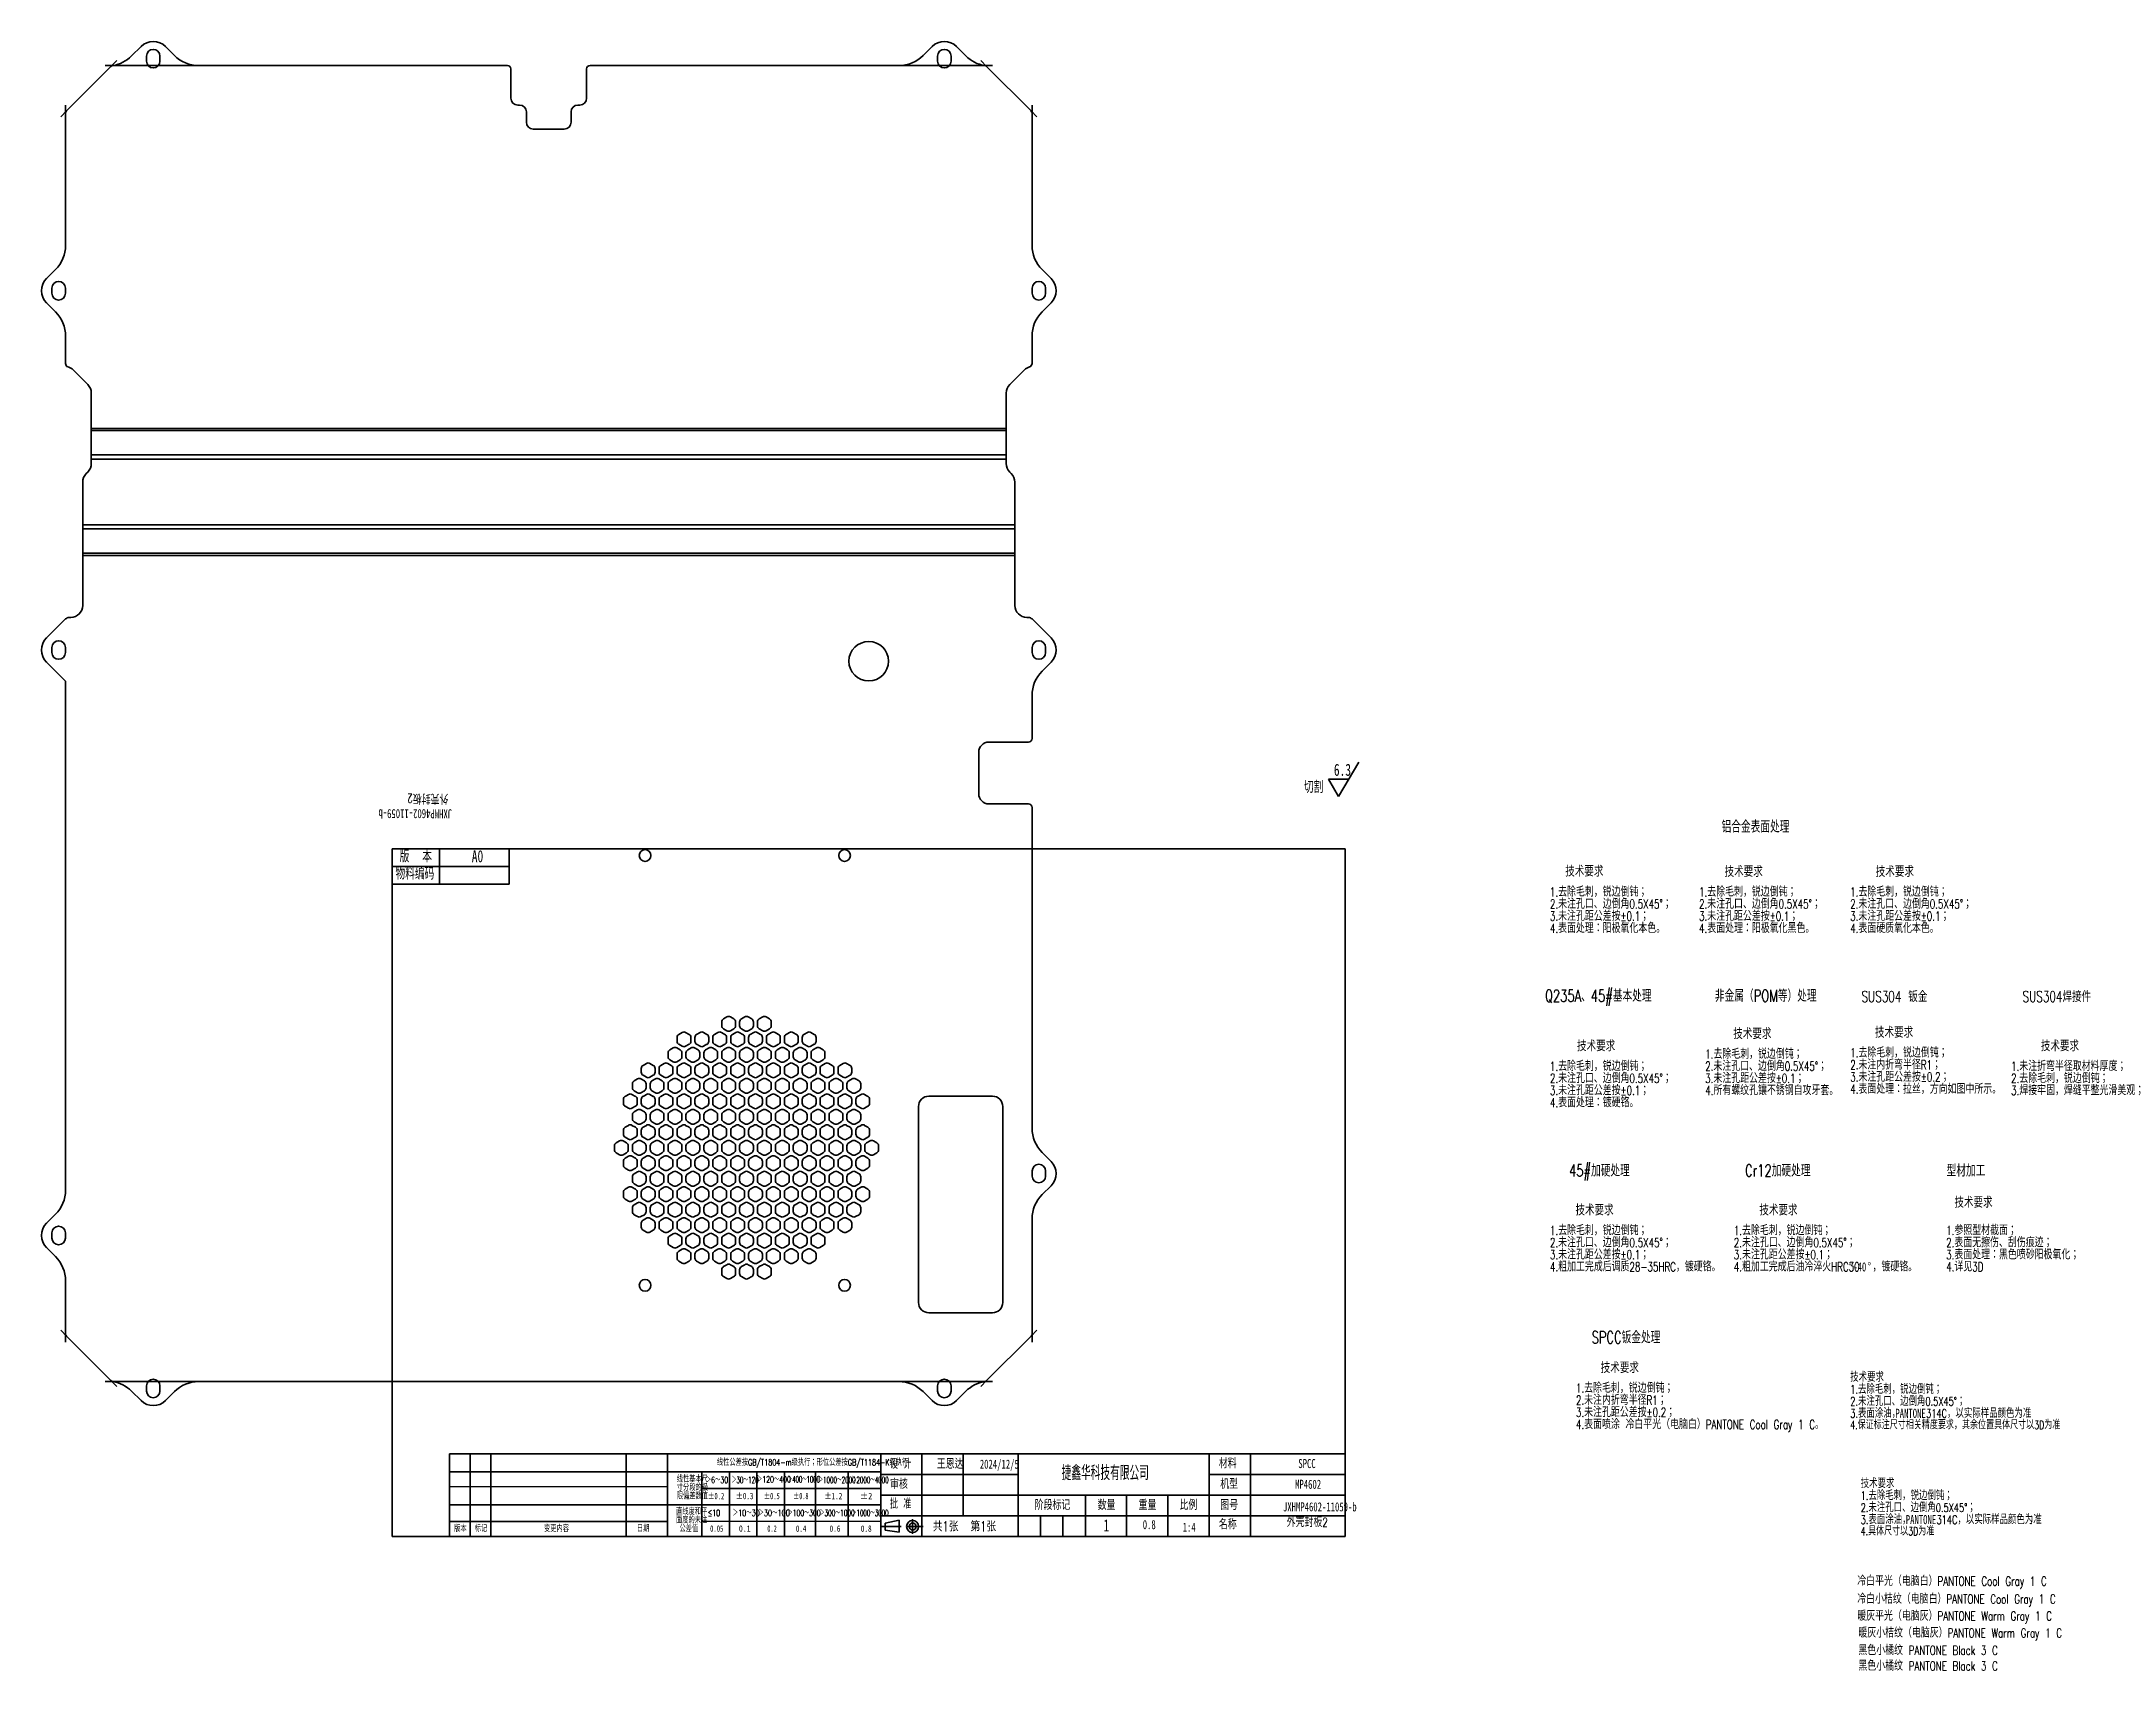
# Paper-space layout '图纸1(2)' of a CAD drawing. Header units: millimetres. Extents: x -88 to 515, y -34 to 440.
import ezdxf

# ---------------------------------------------------------------- set-up
doc = ezdxf.new("R2010")
doc.units = ezdxf.units.MM
doc.layers.add('FORMAT', color=7, linetype='Continuous', lineweight=35)
doc.layers.add('轮廓实线层', color=7, linetype='Continuous', lineweight=35)
doc.styles.add('SLDTEXTSTYLE0', font='TXT', dxfattribs={"width": 0.7, "bigfont": 'bigfont'})
doc.styles.add('SLDTEXTSTYLE1', font='TXT', dxfattribs={"width": 0.7})
doc.styles.add('SLDTEXTSTYLE10', font='TXT', dxfattribs={"width": 0.569954, "bigfont": 'bigfont'})
doc.styles.add('SLDTEXTSTYLE11', font='TXT', dxfattribs={"width": 0.542825, "bigfont": 'bigfont'})
doc.styles.add('SLDTEXTSTYLE12', font='TXT', dxfattribs={"width": 0.607411, "bigfont": 'bigfont'})
doc.styles.add('SLDTEXTSTYLE13', font='TXT', dxfattribs={"width": 0.494457, "bigfont": 'bigfont'})
doc.styles.add('SLDTEXTSTYLE14', font='TXT', dxfattribs={"width": 0.523419, "bigfont": 'bigfont'})
doc.styles.add('SLDTEXTSTYLE15', font='TXT', dxfattribs={"width": 0.677411})
doc.styles.add('SLDTEXTSTYLE16', font='TXT', dxfattribs={"width": 0.616681})
doc.styles.add('SLDTEXTSTYLE17', font='TXT', dxfattribs={"width": 0.592279})
doc.styles.add('SLDTEXTSTYLE18', font='TXT', dxfattribs={"width": 0.633851})
doc.styles.add('SLDTEXTSTYLE19', font='TXT', dxfattribs={"width": 0.751649})
doc.styles.add('SLDTEXTSTYLE2', font='TXT', dxfattribs={"width": 0.579353, "bigfont": 'bigfont'})
doc.styles.add('SLDTEXTSTYLE20', font='TXT', dxfattribs={"width": 0.672854})
doc.styles.add('SLDTEXTSTYLE21', font='TXT', dxfattribs={"width": 0.604873})
doc.styles.add('SLDTEXTSTYLE22', font='TXT', dxfattribs={"width": 0.692137})
doc.styles.add('SLDTEXTSTYLE23', font='TXT', dxfattribs={"width": 0.516181, "bigfont": 'bigfont'})
doc.styles.add('SLDTEXTSTYLE24', font='TXT', dxfattribs={"width": 0.786906})
doc.styles.add('SLDTEXTSTYLE25', font='TXT', dxfattribs={"width": 0.513075, "bigfont": 'bigfont'})
doc.styles.add('SLDTEXTSTYLE26', font='TXT', dxfattribs={"width": 0.6, "bigfont": 'bigfont'})
doc.styles.add('SLDTEXTSTYLE3', font='TXT', dxfattribs={"width": 0.633333, "bigfont": 'bigfont'})
doc.styles.add('SLDTEXTSTYLE4', font='TXT', dxfattribs={"width": 0.589499, "bigfont": 'bigfont'})
doc.styles.add('SLDTEXTSTYLE5', font='TXT', dxfattribs={"width": 0.526455, "bigfont": 'bigfont'})
doc.styles.add('SLDTEXTSTYLE6', font='TXT', dxfattribs={"width": 0.583287, "bigfont": 'bigfont'})
doc.styles.add('SLDTEXTSTYLE7', font='TXT', dxfattribs={"width": 0.632085})
doc.styles.add('SLDTEXTSTYLE8', font='TXT', dxfattribs={"width": 0.735068, "bigfont": 'bigfont'})
doc.styles.add('SLDTEXTSTYLE9', font='TXT', dxfattribs={"width": 0.615255, "bigfont": 'bigfont'})

psp = doc.layouts.new('图纸1(2)')

# ---------------------------------------------------------------- texts
at = {"layer": 'FORMAT'}
for s, insert, char_height, attachment_point, style in [('铝合金表面处理', (400.67, 213.63), 3.5, 1, 'SLDTEXTSTYLE0'), ('版  本', (16.31, 205.03), 3.5, 1, 'SLDTEXTSTYLE26'), ('A0', (38.96, 205.03), 3.5, 2, 'SLDTEXTSTYLE1'), ('物料编码', (15.12, 199.98), 3.5, 1, 'SLDTEXTSTYLE0'), ('Q235A、45#基本处理', (349.32, 164.46), 3.5, 1, 'SLDTEXTSTYLE0'), ('非金属（POM等）处理', (398.72, 164.46), 3.5, 1, 'SLDTEXTSTYLE0'), ('SUS304 钣金', (441.34, 164.06), 3.175, 1, 'SLDTEXTSTYLE0'), ('SUS304焊接件', (488.17, 164.06), 3.175, 1, 'SLDTEXTSTYLE0'), ('45#加硬处理', (356.31, 113.62), 3.5, 1, 'SLDTEXTSTYLE0'), ('Cr12加硬处理', (407.48, 113.62), 3.5, 1, 'SLDTEXTSTYLE0'), ('型材加工', (466.09, 113.62), 3.5, 1, 'SLDTEXTSTYLE0'), ('SPCC钣金处理', (362.89, 65.12), 3.5, 1, 'SLDTEXTSTYLE0'), ('线性公差按GB/T1804-m级执行；形位公差按GB/T1184-K级执行', (136.38, 27.92), 1.8521, 2, 'SLDTEXTSTYLE0'), ('设 计', (158.89, 27.8), 2.646, 1, 'SLDTEXTSTYLE3'), ('王恩达', (176.38, 27.8), 2.646, 2, 'SLDTEXTSTYLE0'), ('2024/12/5', (190.68, 27.8), 2.646, 2, 'SLDTEXTSTYLE1'), ('捷鑫华科技有限公司', (208.79, 26.06), 4.233, 1, 'SLDTEXTSTYLE2'), ('材料', (254.5, 27.98), 2.646, 1, 'SLDTEXTSTYLE0'), ('SPCC', (280.13, 27.98), 2.646, 2, 'SLDTEXTSTYLE1'), ('＞6～30', (105.35, 22.82), 1.852, 1, 'SLDTEXTSTYLE4'), ('±0.2', (105.94, 18.14), 1.852, 1, 'SLDTEXTSTYLE7'), ('＞30～120', (112.87, 22.82), 1.852, 1, 'SLDTEXTSTYLE5'), ('±0.3', (114.06, 18.14), 1.852, 1, 'SLDTEXTSTYLE15'), ('＞120～400', (120.24, 22.98), 1.852, 1, 'SLDTEXTSTYLE6'), ('±0.5', (122.17, 18.14), 1.852, 1, 'SLDTEXTSTYLE16'), ('＞400～1000', (129.21, 22.98), 1.852, 1, 'SLDTEXTSTYLE13'), ('±0.8', (130.72, 18.14), 1.852, 1, 'SLDTEXTSTYLE17'), ('＞1000～2000', (138.06, 22.82), 1.852, 1, 'SLDTEXTSTYLE14'), ('±1.2', (139.8, 18.14), 1.852, 1, 'SLDTEXTSTYLE22'), ('＞2000～4000', (147.8, 22.82), 1.852, 1, 'SLDTEXTSTYLE23'), ('±2', (150.18, 18.14), 1.852, 1, 'SLDTEXTSTYLE24'), ('审核', (158.9, 21.96), 2.646, 1, 'SLDTEXTSTYLE0'), ('机型', (254.91, 21.96), 2.646, 1, 'SLDTEXTSTYLE0'), ('MP4602', (280.45, 21.96), 2.646, 2, 'SLDTEXTSTYLE1'), ('≤10', (105.9, 13.23), 1.852, 1, 'SLDTEXTSTYLE8'), ('＞10～30', (113.16, 13.23), 1.852, 1, 'SLDTEXTSTYLE12'), ('＞30～100', (120.63, 13.23), 1.852, 1, 'SLDTEXTSTYLE9'), ('＞100～300', (129.13, 13.23), 1.852, 1, 'SLDTEXTSTYLE10'), ('＞300～1000', (138.43, 13.23), 1.852, 1, 'SLDTEXTSTYLE11'), ('＞1000～3000', (147.84, 13.23), 1.852, 1, 'SLDTEXTSTYLE25'), ('批 准', (158.9, 16.22), 2.646, 1, 'SLDTEXTSTYLE3'), ('阶段标记', (200.94, 15.85), 2.646, 1, 'SLDTEXTSTYLE0'), ('数量', (219.26, 15.85), 2.646, 1, 'SLDTEXTSTYLE0'), ('重量', (231.17, 15.85), 2.646, 1, 'SLDTEXTSTYLE0'), ('比例', (243.06, 15.85), 2.646, 1, 'SLDTEXTSTYLE0'), ('图号', (254.91, 15.85), 2.646, 1, 'SLDTEXTSTYLE0'), ('版本', (32.17, 8.67), 1.852, 1, 'SLDTEXTSTYLE0'), ('标记', (38.15, 8.67), 1.852, 1, 'SLDTEXTSTYLE0'), ('变更内容', (58.3, 8.67), 1.852, 1, 'SLDTEXTSTYLE0'), ('日期', (85.3, 8.67), 1.852, 1, 'SLDTEXTSTYLE0'), ('0.05', (106.59, 8.68), 1.852, 1, 'SLDTEXTSTYLE18'), ('0.1', (114.96, 8.68), 1.852, 1, 'SLDTEXTSTYLE19'), ('0.2', (123.23, 8.68), 1.852, 1, 'SLDTEXTSTYLE21'), ('0.4', (131.52, 8.67), 1.852, 1, 'SLDTEXTSTYLE20'), ('0.6', (141.32, 8.67), 1.852, 1, 'SLDTEXTSTYLE1'), ('0.8', (150.39, 8.67), 1.852, 1, 'SLDTEXTSTYLE1'), ('共1张', (171.34, 9.9), 3, 1, 'SLDTEXTSTYLE0'), ('第1张', (182.29, 9.9), 3, 1, 'SLDTEXTSTYLE0'), ('1', (220.96, 10.42), 3.5, 1, 'SLDTEXTSTYLE1'), ('0.8', (234.27, 10.23), 2.646, 2, 'SLDTEXTSTYLE1'), ('1:4', (245.9, 9.48), 2.646, 2, 'SLDTEXTSTYLE1'), ('名称', (254.52, 10.23), 2.646, 1, 'SLDTEXTSTYLE0'), ('冷白平光（电脑白）PANTONE Cool Gray 1 C', (440.11, -6.23), 2.6458, 1, 'SLDTEXTSTYLE0'), ('冷白小桔纹（电脑白）PANTONE Cool Gray 1 C', (440.11, -11.44), 2.6458, 1, 'SLDTEXTSTYLE0'), ('暖灰平光（电脑灰）PANTONE Warm Gray 1 C', (440.11, -16.37), 2.6458, 1, 'SLDTEXTSTYLE0'), ('暖灰小桔纹（电脑灰）PANTONE Warm Gray 1 C', (440.45, -21.28), 2.6458, 1, 'SLDTEXTSTYLE0'), ('黑色小橘纹 PANTONE Black 3 C', (440.45, -26.36), 2.6458, 1, 'SLDTEXTSTYLE0'), ('黑色小橘纹 PANTONE Black 3 C', (440.45, -30.89), 2.6458, 1, 'SLDTEXTSTYLE0')]:
    psp.add_mtext(s, dxfattribs=dict(at, insert=insert, char_height=char_height, attachment_point=attachment_point, style=style))

# ---------------------------------------------------------------- blocks, each defined once
blk = doc.blocks.new('SW_NOTE_0_23')
at = {"layer": 'FORMAT', "color": 0, "attachment_point": 1}
for s, insert, char_height, style in [('技术要求', (0, 3.22), 2.5, 'SLDTEXTSTYLE0'), ('2.未注孔口、边倒角0.5X45°；', (0, -3.78), 2.5, 'SLDTEXTSTYLE0'), ('1.去除毛刺，锐边倒钝；', (0, -0.28), 2.5, 'SLDTEXTSTYLE0'), ('4.保证标注尺寸相关精度要求，其余位置具体尺寸以3D为准', (0, -10.69), 2.3813, 'SLDTEXTSTYLE0'), ('3.表面涂油，', (0, -7.28), 2.5, 'SLDTEXTSTYLE0'), ('PANTONE', (13.12, -7.17), 2.646, 'SLDTEXTSTYLE1'), ('314C，以实际样品颜色为准', (22.06, -7.28), 2.5, 'SLDTEXTSTYLE0'), ('；', (48.46, -7.44), 2.38, 'SLDTEXTSTYLE0')]:
    blk.add_mtext(s, dxfattribs=dict(at, insert=insert, char_height=char_height, style=style))
blk = doc.blocks.new('SW_NOTE_0_24')
at = {"layer": 'FORMAT', "color": 0, "attachment_point": 1}
for s, insert, char_height, style in [('技术要求', (0, 3.22), 2.5, 'SLDTEXTSTYLE0'), ('2.未注孔口、边倒角0.5X45°；', (0, -3.78), 2.5, 'SLDTEXTSTYLE0'), ('1.去除毛刺，锐边倒钝；', (0, -0.28), 2.5, 'SLDTEXTSTYLE0'), ('4.具体尺寸以3D为准', (0, -10.69), 2.3813, 'SLDTEXTSTYLE0'), ('3.表面涂油，', (0, -7.28), 2.5, 'SLDTEXTSTYLE0'), ('PANTONE', (13.12, -7.17), 2.646, 'SLDTEXTSTYLE1'), ('314C，以实际样品颜色为准', (22.06, -7.28), 2.5, 'SLDTEXTSTYLE0'), ('；', (48.46, -7.44), 2.38, 'SLDTEXTSTYLE0')]:
    blk.add_mtext(s, dxfattribs=dict(at, insert=insert, char_height=char_height, style=style))
blk = doc.blocks.new('SW_NOTE_0_25')
at = {"layer": 'FORMAT', "color": 0, "attachment_point": 1, "style": 'SLDTEXTSTYLE0'}
for s, insert, char_height in [('技术要求', (5.95, 4.09), 3.175), ('2.未注内折弯半径R1；', (-1.23, -5.64), 2.6458), ('1.去除毛刺，锐边倒钝；', (-1.23, -2.12), 2.6458), ('3.未注孔距公差按±0.2；', (-1.23, -9.17), 2.6458), ('4.表面处理：拉丝，方向如图中所示。', (-1.23, -12.7), 2.6458)]:
    blk.add_mtext(s, dxfattribs=dict(at, insert=insert, char_height=char_height))
blk = doc.blocks.new('SW_NOTE_0_26')
at = {"layer": 'FORMAT', "color": 0, "attachment_point": 1, "style": 'SLDTEXTSTYLE0'}
for s, insert, char_height in [('技术要求', (0, 4.09), 3.175), ('2.未注孔口、边倒角0.5X45°；', (-7.41, -5.64), 2.6458), ('1.去除毛刺，锐边倒钝；', (-7.41, -2.12), 2.6458), ('3.未注孔距公差按±0.1；', (-7.41, -9.17), 2.6458), ('4.表面处理：阳极氧化黑色。', (-7.41, -12.7), 2.6458)]:
    blk.add_mtext(s, dxfattribs=dict(at, insert=insert, char_height=char_height))
blk = doc.blocks.new('SW_NOTE_0_27')
at = {"layer": 'FORMAT', "color": 0, "attachment_point": 1, "style": 'SLDTEXTSTYLE0'}
for s, insert, char_height in [('技术要求', (0, 4.09), 3.175), ('2.未注孔口、边倒角0.5X45°；', (-4.45, -5.74), 2.6458), ('1.去除毛刺，锐边倒钝；', (-4.45, -2.22), 2.6458), ('3.未注孔距公差按±0.1；', (-4.45, -9.27), 2.6458), ('4.表面处理：阳极氧化本色。', (-4.45, -12.8), 2.6458)]:
    blk.add_mtext(s, dxfattribs=dict(at, insert=insert, char_height=char_height))
blk = doc.blocks.new('SW_NOTE_0_28')
at = {"layer": 'FORMAT', "color": 0, "attachment_point": 1, "style": 'SLDTEXTSTYLE0'}
for s, insert, char_height in [('技术要求', (2.38, 4.09), 3.175), ('1.参照型材截面；', (0, -4.35), 2.646), ('2.表面无擦伤、刮伤痕迹；', (0, -7.88), 2.6458), ('3.表面处理：黑色喷砂阳极氧化；', (0, -11.41), 2.6458), ('4.详见3D', (0, -14.93), 2.646)]:
    blk.add_mtext(s, dxfattribs=dict(at, insert=insert, char_height=char_height))
blk = doc.blocks.new('SW_NOTE_0_29')
at = {"layer": 'FORMAT', "color": 0, "attachment_point": 1, "style": 'SLDTEXTSTYLE0'}
for s, insert, char_height in [('技术要求', (1.19, 4.09), 3.175), ('2.未注孔口、边倒角0.5X45°；', (-6.67, -5.64), 2.6458), ('1.去除毛刺，锐边倒钝；', (-6.67, -2.12), 2.6458), ('3.未注孔距公差按±0.1；', (-6.67, -9.17), 2.6458), ('4.表面处理：镀硬铬。', (-6.67, -12.7), 2.6458)]:
    blk.add_mtext(s, dxfattribs=dict(at, insert=insert, char_height=char_height))
blk = doc.blocks.new('SW_NOTE_0_30')
at = {"layer": 'FORMAT', "color": 0, "attachment_point": 1, "style": 'SLDTEXTSTYLE0'}
for s, insert, char_height in [('技术要求', (5.95, 4.09), 3.175), ('2.未注内折弯半径R1；', (-1.23, -5.64), 2.6458), ('1.去除毛刺，锐边倒钝；', (-1.23, -2.12), 2.6458), ('3.未注孔距公差按±0.2；', (-1.23, -9.17), 2.6458), ('4.表面喷涂 冷白平光（电脑白）PANTONE Cool Gray 1 C。', (-1.23, -12.7), 2.6458)]:
    blk.add_mtext(s, dxfattribs=dict(at, insert=insert, char_height=char_height))
blk = doc.blocks.new('SW_NOTE_0_31')
at = {"layer": 'FORMAT', "color": 0, "attachment_point": 1, "style": 'SLDTEXTSTYLE0'}
for s, insert, char_height in [('技术要求', (0, 4.09), 3.175), ('2.未注孔口、边倒角0.5X45°；', (-8.15, -5.64), 2.6458), ('1.去除毛刺，锐边倒钝；', (-8.15, -2.12), 2.6458), ('3.未注孔距公差按±0.1；', (-8.15, -9.17), 2.6458), ('4.所有螺纹孔镶不锈钢自攻牙套。', (-8.15, -12.7), 2.6458)]:
    blk.add_mtext(s, dxfattribs=dict(at, insert=insert, char_height=char_height))
blk = doc.blocks.new('SW_NOTE_0_32')
at = {"layer": 'FORMAT', "color": 0, "attachment_point": 1, "style": 'SLDTEXTSTYLE0'}
for s, insert, char_height in [('技术要求', (0, 4.09), 3.175), ('2.未注孔口、边倒角0.5X45°；', (-7.41, -5.64), 2.6458), ('1.去除毛刺，锐边倒钝；', (-7.41, -2.12), 2.6458), ('3.未注孔距公差按±0.1；', (-7.41, -9.17), 2.6458), ('4.表面硬质氧化本色。', (-7.41, -12.7), 2.6458)]:
    blk.add_mtext(s, dxfattribs=dict(at, insert=insert, char_height=char_height))
blk = doc.blocks.new('SW_NOTE_0_33')
at = {"layer": 'FORMAT', "color": 0, "attachment_point": 1, "style": 'SLDTEXTSTYLE0'}
for s, insert, char_height in [('技术要求', (0, 4.09), 3.175), ('2.去除毛刺，锐边倒钝；', (-8.64, -5.64), 2.6458), ('1.未注折弯半径取材料厚度；', (-8.64, -2.12), 2.6458), ('3.焊接牢固，焊缝平整光滑美观；', (-8.64, -9.17), 2.6458)]:
    blk.add_mtext(s, dxfattribs=dict(at, insert=insert, char_height=char_height))
blk = doc.blocks.new('SW_NOTE_0_34')
at = {"layer": 'FORMAT', "color": 0, "attachment_point": 1}
for s, insert, char_height, style in [('技术要求', (0, 4.09), 3.175, 'SLDTEXTSTYLE0'), ('2.未注孔口、边倒角0.5X45°；', (-7.41, -5.64), 2.6458, 'SLDTEXTSTYLE0'), ('1.去除毛刺，锐边倒钝；', (-7.41, -2.12), 2.6458, 'SLDTEXTSTYLE0'), ('3.未注孔距公差按±0.1；', (-7.41, -9.17), 2.6458, 'SLDTEXTSTYLE0'), ('4.粗加工完成后油冷淬火HRC30', (-7.41, -12.7), 2.6458, 'SLDTEXTSTYLE0'), ('%%d', (25.92, -12.7), 2.646, 'SLDTEXTSTYLE1'), ('-40', (27.32, -12.7), 2.646, 'SLDTEXTSTYLE1'), ('%%d', (31.53, -12.7), 2.646, 'SLDTEXTSTYLE1'), ('，镀硬铬。', (32.92, -12.7), 2.646, 'SLDTEXTSTYLE0')]:
    blk.add_mtext(s, dxfattribs=dict(at, insert=insert, char_height=char_height, style=style))
blk = doc.blocks.new('SW_NOTE_0_35')
at = {"layer": 'FORMAT', "color": 0, "attachment_point": 1, "style": 'SLDTEXTSTYLE0'}
for s, insert, char_height in [('技术要求', (0, 4.09), 3.175), ('2.未注孔口、边倒角0.5X45°；', (-7.41, -5.64), 2.6458), ('1.去除毛刺，锐边倒钝；', (-7.41, -2.12), 2.6458), ('3.未注孔距公差按±0.1；', (-7.41, -9.17), 2.6458), ('4.粗加工完成后调质28-35HRC，镀硬铬。', (-7.41, -12.7), 2.6458)]:
    blk.add_mtext(s, dxfattribs=dict(at, insert=insert, char_height=char_height))
blk = doc.blocks.new('SW_NOTE_0_36')
at = {"layer": 'FORMAT', "color": 0, "char_height": 1.852, "attachment_point": 2, "style": 'SLDTEXTSTYLE0'}
for s, insert in [('线性基本尺', (6.37, 2.39)), ('寸分段的极', (6.37, -0.08)), ('限偏差数值', (6.37, -2.55))]:
    blk.add_mtext(s, dxfattribs=dict(at, insert=insert))
blk = doc.blocks.new('SW_NOTE_0_37')
at = {"layer": 'FORMAT', "color": 0, "char_height": 1.852, "attachment_point": 2, "style": 'SLDTEXTSTYLE0'}
for s, insert in [('面度的未注', (6.37, -0.08)), ('直线度和平', (6.37, 2.39)), ('公差值', (5.55, -2.55))]:
    blk.add_mtext(s, dxfattribs=dict(at, insert=insert))
blk = doc.blocks.new('SW_NOTE_0_38')
at = {"layer": 'FORMAT', "color": 0, "attachment_point": 2}
for s, insert, char_height, style in [('JXHMP4602-11059-b', (17.12, 3.41), 2.6458, 'SLDTEXTSTYLE1'), ('外壳封板2', (13.45, -1.12), 2.646, 'SLDTEXTSTYLE0')]:
    blk.add_mtext(s, dxfattribs=dict(at, insert=insert, char_height=char_height, style=style))
blk = doc.blocks.new('SW_NOTE_0_39')
at = {"layer": 'FORMAT', "color": 0, "attachment_point": 2, "rotation": 180}
for s, insert, char_height, style in [('外壳封板2', (-13.45, 1.12), 2.646, 'SLDTEXTSTYLE0'), ('JXHMP4602-11059-b', (-17.12, -3.41), 2.6458, 'SLDTEXTSTYLE1')]:
    blk.add_mtext(s, dxfattribs=dict(at, insert=insert, char_height=char_height, style=style))
blk = doc.blocks.new('SW_SFSYMBOL_3')
at = {"layer": 'FORMAT', "color": 0}
for p, q in [((1.37, -5), (7.27, 5)), ((1.37, -5), (-1.58, 0)), ((4.32, 0), (-1.58, 0))]:
    blk.add_line(p, q, dxfattribs=at)
at = {"layer": 'FORMAT', "color": 0, "char_height": 3.5, "attachment_point": 1}
for s, insert, style in [('6.3', (0, 4.51), 'SLDTEXTSTYLE1'), ('切割', (-8.69, -0.49), 'SLDTEXTSTYLE0')]:
    blk.add_mtext(s, dxfattribs=dict(at, insert=insert, style=style))

# ---------------------------------------------------------------- linework, layer by layer
at = {"color": 7, "linetype": 'Continuous', "lineweight": 35}
for p, q in [((-58.85, 438.78), (-61.6, 436.03)), ((-57.27, 436), (-57.27, 434.5)), ((-53.37, 434.5), (-53.37, 436)), ((-49.17, 436.18), (-51.78, 438.78)), ((171.15, 438.78), (168.54, 436.18)), ((172.73, 436), (172.73, 434.5)), ((176.63, 434.5), (176.63, 436)), ((180.97, 436.03), (178.22, 438.78)), ((-67.61, 432.96), (-80.52, 420.04)), ((47.68, 433.25), (-42.1, 433.25)), ((48.68, 432.25), (48.68, 423.75)), ((70.68, 423.75), (70.68, 432.25)), ((161.47, 433.25), (71.68, 433.25)), ((199.89, 420.04), (186.98, 432.96)), ((-80.82, 419.33), (-80.82, 380.96)), ((50.68, 421.75), (51.18, 421.75)), ((53.18, 419.75), (53.18, 416.75)), ((66.18, 416.75), (66.18, 419.75)), ((68.18, 421.75), (68.68, 421.75)), ((200.18, 419.33), (200.18, 380.96)), ((55.18, 414.75), (64.18, 414.75)), ((-83.74, 373.89), (-86.35, 371.28)), ((205.72, 371.28), (203.11, 373.89)), ((-84.77, 368.5), (-84.77, 367)), ((-80.87, 367), (-80.87, 368.5)), ((200.23, 368.5), (200.23, 367)), ((204.13, 367), (204.13, 368.5)), ((-86.35, 364.21), (-83.74, 361.61)), ((203.11, 361.61), (205.72, 364.21)), ((-80.82, 354.54), (-80.82, 346.58)), ((200.18, 354.54), (200.18, 346.58)), ((-78.6, 344.73), (-74.34, 340.47)), ((193.71, 340.47), (197.97, 344.73)), ((-73.32, 338), (-73.32, 327.71)), ((192.68, 327.71), (192.68, 338)), ((192.68, 327.71), (-73.32, 327.71)), ((-73.32, 327.71), (-73.32, 327.11)), ((192.68, 327.11), (-73.32, 327.11)), ((-73.32, 327.11), (-73.32, 319.98)), ((192.68, 327.11), (192.68, 327.71)), ((192.68, 319.98), (192.68, 327.11)), ((-73.32, 319.98), (-73.32, 318.79)), ((192.68, 319.98), (-73.32, 319.98)), ((192.68, 318.79), (192.68, 319.98)), ((-74.79, 314.57), (-74.34, 315.02)), ((-73.32, 317.5), (-73.32, 318.79)), ((192.68, 318.79), (-73.32, 318.79)), ((192.68, 318.79), (192.68, 317.5)), ((193.71, 315.02), (194.16, 314.57)), ((-75.82, 299.71), (-75.82, 312.1)), ((195.18, 312.1), (195.18, 299.71)), ((195.18, 299.71), (-75.82, 299.71)), ((-75.82, 299.71), (-75.82, 298.51)), ((195.18, 298.51), (-75.82, 298.51)), ((-75.82, 298.51), (-75.82, 291.39)), ((195.18, 298.51), (195.18, 299.71)), ((195.18, 291.39), (195.18, 298.51)), ((195.18, 291.39), (-75.82, 291.39)), ((-75.82, 291.39), (-75.82, 290.79)), ((195.18, 290.79), (-75.82, 290.79)), ((-75.82, 290.79), (-75.82, 276.25)), ((195.18, 290.79), (195.18, 291.39)), ((195.18, 276.25), (195.18, 290.79)), ((-80.82, 272.32), (-86.35, 266.78)), ((-79.32, 272.75), (-79.82, 272.75)), ((199.18, 272.75), (198.68, 272.75)), ((205.72, 266.78), (200.18, 272.32)), ((-86.35, 259.71), (-80.82, 254.18)), ((-84.77, 264), (-84.77, 262.5)), ((-80.87, 262.5), (-80.87, 264)), ((200.23, 264), (200.23, 262.5)), ((203.11, 257.11), (205.72, 259.71)), ((204.13, 262.5), (204.13, 264)), ((-80.82, 254.18), (-80.82, 106.21)), ((200.18, 250.04), (200.18, 237.5)), ((199.18, 236.5), (187.68, 236.5)), ((184.68, 233.5), (184.68, 221.5)), ((187.68, 218.5), (199.18, 218.5)), ((200.18, 217.5), (200.18, 124.21)), ((98.48, 152.04), (97.48, 151.47)), ((100.48, 151.47), (99.48, 152.04)), ((103.68, 152.04), (102.68, 151.47)), ((105.68, 151.47), (104.68, 152.04)), ((108.88, 152.04), (107.88, 151.47)), ((110.88, 151.47), (109.88, 152.04)), ((109.98, 155.1), (109.98, 153.95)), ((111.48, 156.55), (110.48, 155.97)), ((110.48, 153.08), (111.48, 152.5)), ((113.48, 155.97), (112.48, 156.55)), ((112.48, 152.5), (113.48, 153.08)), ((114.08, 152.04), (113.08, 151.47)), ((113.98, 153.95), (113.98, 155.1)), ((116.08, 151.47), (115.08, 152.04)), ((115.18, 155.1), (115.18, 153.95)), ((116.68, 156.55), (115.68, 155.97)), ((115.68, 153.08), (116.68, 152.5)), ((118.68, 155.97), (117.68, 156.55)), ((117.68, 152.5), (118.68, 153.08)), ((119.28, 152.04), (118.28, 151.47)), ((119.18, 153.95), (119.18, 155.1)), ((121.28, 151.47), (120.28, 152.04)), ((120.38, 155.1), (120.38, 153.95)), ((121.88, 156.55), (120.88, 155.97)), ((120.88, 153.08), (121.88, 152.5)), ((123.88, 155.97), (122.88, 156.55)), ((122.88, 152.5), (123.88, 153.08)), ((124.48, 152.04), (123.48, 151.47)), ((124.38, 153.95), (124.38, 155.1)), ((126.48, 151.47), (125.48, 152.04)), ((129.68, 152.04), (128.68, 151.47)), ((131.68, 151.47), (130.68, 152.04)), ((134.88, 152.04), (133.88, 151.47)), ((136.88, 151.47), (135.88, 152.04)), ((94.38, 146.1), (94.38, 144.94)), ((95.88, 147.54), (94.88, 146.96)), ((97.88, 146.96), (96.88, 147.54)), ((96.98, 150.6), (96.98, 149.44)), ((97.48, 148.58), (98.48, 148)), ((98.38, 144.94), (98.38, 146.1)), ((99.48, 148), (100.48, 148.58)), ((99.58, 146.1), (99.58, 144.94)), ((101.08, 147.54), (100.08, 146.96)), ((100.98, 149.44), (100.98, 150.6)), ((103.08, 146.96), (102.08, 147.54)), ((102.18, 150.6), (102.18, 149.44)), ((102.68, 148.58), (103.68, 148)), ((103.58, 144.94), (103.58, 146.1)), ((104.68, 148), (105.68, 148.58)), ((104.78, 146.1), (104.78, 144.94)), ((106.28, 147.54), (105.28, 146.96)), ((106.18, 149.44), (106.18, 150.6)), ((108.28, 146.96), (107.28, 147.54)), ((107.38, 150.6), (107.38, 149.44)), ((107.88, 148.58), (108.88, 148)), ((108.78, 144.94), (108.78, 146.1)), ((109.88, 148), (110.88, 148.58)), ((109.98, 146.1), (109.98, 144.94)), ((111.48, 147.54), (110.48, 146.96)), ((111.38, 149.44), (111.38, 150.6)), ((113.48, 146.96), (112.48, 147.54)), ((112.58, 150.6), (112.58, 149.44)), ((113.08, 148.58), (114.08, 148)), ((113.98, 144.94), (113.98, 146.1)), ((115.08, 148), (116.08, 148.58)), ((115.18, 146.1), (115.18, 144.94)), ((116.68, 147.54), (115.68, 146.96)), ((116.58, 149.44), (116.58, 150.6)), ((118.68, 146.96), (117.68, 147.54)), ((117.78, 150.6), (117.78, 149.44)), ((118.28, 148.58), (119.28, 148)), ((119.18, 144.94), (119.18, 146.1)), ((120.28, 148), (121.28, 148.58)), ((120.38, 146.1), (120.38, 144.94)), ((121.88, 147.54), (120.88, 146.96)), ((121.78, 149.44), (121.78, 150.6)), ((123.88, 146.96), (122.88, 147.54)), ((122.98, 150.6), (122.98, 149.44)), ((123.48, 148.58), (124.48, 148)), ((124.38, 144.94), (124.38, 146.1)), ((125.48, 148), (126.48, 148.58)), ((125.58, 146.1), (125.58, 144.94)), ((127.08, 147.54), (126.08, 146.96)), ((126.98, 149.44), (126.98, 150.6)), ((129.08, 146.96), (128.08, 147.54)), ((128.18, 150.6), (128.18, 149.44)), ((128.68, 148.58), (129.68, 148)), ((129.58, 144.94), (129.58, 146.1)), ((130.68, 148), (131.68, 148.58)), ((130.78, 146.1), (130.78, 144.94)), ((132.28, 147.54), (131.28, 146.96)), ((132.18, 149.44), (132.18, 150.6)), ((134.28, 146.96), (133.28, 147.54)), ((133.38, 150.6), (133.38, 149.44)), ((133.88, 148.58), (134.88, 148)), ((134.78, 144.94), (134.78, 146.1)), ((135.88, 148), (136.88, 148.58)), ((135.98, 146.1), (135.98, 144.94)), ((137.48, 147.54), (136.48, 146.96)), ((137.38, 149.44), (137.38, 150.6)), ((139.48, 146.96), (138.48, 147.54)), ((139.98, 144.94), (139.98, 146.1)), ((86.58, 141.59), (86.58, 140.44)), ((88.08, 143.04), (87.08, 142.46)), ((87.08, 139.57), (88.08, 138.99)), ((90.08, 142.46), (89.08, 143.04)), ((89.08, 138.99), (90.08, 139.57)), ((90.58, 140.44), (90.58, 141.59)), ((91.78, 141.59), (91.78, 140.44)), ((93.28, 143.04), (92.28, 142.46)), ((92.28, 139.57), (93.28, 138.99)), ((95.28, 142.46), (94.28, 143.04)), ((94.28, 138.99), (95.28, 139.57)), ((94.88, 144.08), (95.88, 143.5)), ((95.78, 140.44), (95.78, 141.59)), ((96.88, 143.5), (97.88, 144.08)), ((96.98, 141.59), (96.98, 140.44)), ((98.48, 143.04), (97.48, 142.46)), ((97.48, 139.57), (98.48, 138.99)), ((100.48, 142.46), (99.48, 143.04)), ((99.48, 138.99), (100.48, 139.57)), ((100.08, 144.08), (101.08, 143.5)), ((100.98, 140.44), (100.98, 141.59)), ((102.08, 143.5), (103.08, 144.08)), ((102.18, 141.59), (102.18, 140.44)), ((103.68, 143.04), (102.68, 142.46)), ((102.68, 139.57), (103.68, 138.99)), ((105.68, 142.46), (104.68, 143.04)), ((104.68, 138.99), (105.68, 139.57)), ((105.28, 144.08), (106.28, 143.5)), ((106.18, 140.44), (106.18, 141.59)), ((107.28, 143.5), (108.28, 144.08)), ((107.38, 141.59), (107.38, 140.44)), ((108.88, 143.04), (107.88, 142.46)), ((107.88, 139.57), (108.88, 138.99)), ((110.88, 142.46), (109.88, 143.04)), ((109.88, 138.99), (110.88, 139.57)), ((110.48, 144.08), (111.48, 143.5)), ((111.38, 140.44), (111.38, 141.59)), ((112.48, 143.5), (113.48, 144.08)), ((112.58, 141.59), (112.58, 140.44)), ((114.08, 143.04), (113.08, 142.46)), ((113.08, 139.57), (114.08, 138.99)), ((116.08, 142.46), (115.08, 143.04)), ((115.08, 138.99), (116.08, 139.57)), ((115.68, 144.08), (116.68, 143.5)), ((116.58, 140.44), (116.58, 141.59)), ((117.68, 143.5), (118.68, 144.08)), ((117.78, 141.59), (117.78, 140.44)), ((119.28, 143.04), (118.28, 142.46)), ((118.28, 139.57), (119.28, 138.99)), ((121.28, 142.46), (120.28, 143.04)), ((120.28, 138.99), (121.28, 139.57)), ((120.88, 144.08), (121.88, 143.5)), ((121.78, 140.44), (121.78, 141.59)), ((122.88, 143.5), (123.88, 144.08)), ((122.98, 141.59), (122.98, 140.44)), ((124.48, 143.04), (123.48, 142.46)), ((123.48, 139.57), (124.48, 138.99)), ((126.48, 142.46), (125.48, 143.04)), ((125.48, 138.99), (126.48, 139.57)), ((126.08, 144.08), (127.08, 143.5)), ((126.98, 140.44), (126.98, 141.59)), ((128.08, 143.5), (129.08, 144.08)), ((128.18, 141.59), (128.18, 140.44)), ((129.68, 143.04), (128.68, 142.46)), ((128.68, 139.57), (129.68, 138.99)), ((131.68, 142.46), (130.68, 143.04)), ((130.68, 138.99), (131.68, 139.57)), ((131.28, 144.08), (132.28, 143.5)), ((132.18, 140.44), (132.18, 141.59)), ((133.28, 143.5), (134.28, 144.08)), ((133.38, 141.59), (133.38, 140.44)), ((134.88, 143.04), (133.88, 142.46)), ((133.88, 139.57), (134.88, 138.99)), ((136.88, 142.46), (135.88, 143.04)), ((135.88, 138.99), (136.88, 139.57)), ((136.48, 144.08), (137.48, 143.5)), ((137.38, 140.44), (137.38, 141.59)), ((138.48, 143.5), (139.48, 144.08)), ((138.58, 141.59), (138.58, 140.44)), ((140.08, 143.04), (139.08, 142.46)), ((139.08, 139.57), (140.08, 138.99)), ((142.08, 142.46), (141.08, 143.04)), ((141.08, 138.99), (142.08, 139.57)), ((142.58, 140.44), (142.58, 141.59)), ((143.78, 141.59), (143.78, 140.44)), ((145.28, 143.04), (144.28, 142.46)), ((144.28, 139.57), (145.28, 138.99)), ((147.28, 142.46), (146.28, 143.04)), ((146.28, 138.99), (147.28, 139.57)), ((147.78, 140.44), (147.78, 141.59)), ((82.88, 134.03), (81.88, 133.45)), ((84.88, 133.45), (83.88, 134.03)), ((83.98, 137.09), (83.98, 135.93)), ((85.48, 138.53), (84.48, 137.96)), ((84.48, 135.07), (85.48, 134.49)), ((87.48, 137.96), (86.48, 138.53)), ((86.48, 134.49), (87.48, 135.07)), ((88.08, 134.03), (87.08, 133.45)), ((87.98, 135.93), (87.98, 137.09)), ((90.08, 133.45), (89.08, 134.03)), ((89.18, 137.09), (89.18, 135.93)), ((90.68, 138.53), (89.68, 137.96)), ((89.68, 135.07), (90.68, 134.49)), ((92.68, 137.96), (91.68, 138.53)), ((91.68, 134.49), (92.68, 135.07)), ((93.28, 134.03), (92.28, 133.45)), ((93.18, 135.93), (93.18, 137.09)), ((95.28, 133.45), (94.28, 134.03)), ((94.38, 137.09), (94.38, 135.93)), ((95.88, 138.53), (94.88, 137.96)), ((94.88, 135.07), (95.88, 134.49)), ((97.88, 137.96), (96.88, 138.53)), ((96.88, 134.49), (97.88, 135.07)), ((98.48, 134.03), (97.48, 133.45)), ((98.38, 135.93), (98.38, 137.09)), ((100.48, 133.45), (99.48, 134.03)), ((99.58, 137.09), (99.58, 135.93)), ((101.08, 138.53), (100.08, 137.96)), ((100.08, 135.07), (101.08, 134.49)), ((103.08, 137.96), (102.08, 138.53)), ((102.08, 134.49), (103.08, 135.07)), ((103.68, 134.03), (102.68, 133.45)), ((103.58, 135.93), (103.58, 137.09)), ((105.68, 133.45), (104.68, 134.03)), ((104.78, 137.09), (104.78, 135.93)), ((106.28, 138.53), (105.28, 137.96)), ((105.28, 135.07), (106.28, 134.49)), ((108.28, 137.96), (107.28, 138.53)), ((107.28, 134.49), (108.28, 135.07)), ((108.88, 134.03), (107.88, 133.45)), ((108.78, 135.93), (108.78, 137.09)), ((110.88, 133.45), (109.88, 134.03)), ((109.98, 137.09), (109.98, 135.93)), ((111.48, 138.53), (110.48, 137.96)), ((110.48, 135.07), (111.48, 134.49)), ((113.48, 137.96), (112.48, 138.53)), ((112.48, 134.49), (113.48, 135.07)), ((114.08, 134.03), (113.08, 133.45)), ((113.98, 135.93), (113.98, 137.09)), ((116.08, 133.45), (115.08, 134.03)), ((115.18, 137.09), (115.18, 135.93)), ((116.68, 138.53), (115.68, 137.96)), ((115.68, 135.07), (116.68, 134.49)), ((118.68, 137.96), (117.68, 138.53)), ((117.68, 134.49), (118.68, 135.07)), ((119.28, 134.03), (118.28, 133.45)), ((119.18, 135.93), (119.18, 137.09)), ((121.28, 133.45), (120.28, 134.03)), ((120.38, 137.09), (120.38, 135.93)), ((121.88, 138.53), (120.88, 137.96)), ((120.88, 135.07), (121.88, 134.49)), ((123.88, 137.96), (122.88, 138.53)), ((122.88, 134.49), (123.88, 135.07)), ((124.48, 134.03), (123.48, 133.45)), ((124.38, 135.93), (124.38, 137.09)), ((126.48, 133.45), (125.48, 134.03)), ((125.58, 137.09), (125.58, 135.93)), ((127.08, 138.53), (126.08, 137.96)), ((126.08, 135.07), (127.08, 134.49)), ((129.08, 137.96), (128.08, 138.53)), ((128.08, 134.49), (129.08, 135.07)), ((129.68, 134.03), (128.68, 133.45)), ((129.58, 135.93), (129.58, 137.09)), ((131.68, 133.45), (130.68, 134.03)), ((130.78, 137.09), (130.78, 135.93)), ((132.28, 138.53), (131.28, 137.96)), ((131.28, 135.07), (132.28, 134.49)), ((134.28, 137.96), (133.28, 138.53)), ((133.28, 134.49), (134.28, 135.07)), ((134.88, 134.03), (133.88, 133.45)), ((134.78, 135.93), (134.78, 137.09)), ((136.88, 133.45), (135.88, 134.03)), ((135.98, 137.09), (135.98, 135.93)), ((137.48, 138.53), (136.48, 137.96)), ((136.48, 135.07), (137.48, 134.49)), ((139.48, 137.96), (138.48, 138.53)), ((138.48, 134.49), (139.48, 135.07)), ((140.08, 134.03), (139.08, 133.45)), ((139.98, 135.93), (139.98, 137.09)), ((142.08, 133.45), (141.08, 134.03)), ((141.18, 137.09), (141.18, 135.93)), ((142.68, 138.53), (141.68, 137.96)), ((141.68, 135.07), (142.68, 134.49)), ((144.68, 137.96), (143.68, 138.53)), ((143.68, 134.49), (144.68, 135.07)), ((145.28, 134.03), (144.28, 133.45)), ((145.18, 135.93), (145.18, 137.09)), ((147.28, 133.45), (146.28, 134.03)), ((146.38, 137.09), (146.38, 135.93)), ((147.88, 138.53), (146.88, 137.96)), ((146.88, 135.07), (147.88, 134.49)), ((149.88, 137.96), (148.88, 138.53)), ((148.88, 134.49), (149.88, 135.07)), ((150.48, 134.03), (149.48, 133.45)), ((150.38, 135.93), (150.38, 137.09)), ((152.48, 133.45), (151.48, 134.03)), ((188.68, 133.5), (170.18, 133.5)), ((81.38, 132.59), (81.38, 131.43)), ((81.88, 130.57), (82.88, 129.99)), ((83.88, 129.99), (84.88, 130.57)), ((83.98, 128.08), (83.98, 126.93)), ((85.48, 129.53), (84.48, 128.95)), ((85.38, 131.43), (85.38, 132.59)), ((87.48, 128.95), (86.48, 129.53)), ((86.58, 132.59), (86.58, 131.43)), ((87.08, 130.57), (88.08, 129.99)), ((87.98, 126.93), (87.98, 128.08)), ((89.08, 129.99), (90.08, 130.57)), ((89.18, 128.08), (89.18, 126.93)), ((90.68, 129.53), (89.68, 128.95)), ((90.58, 131.43), (90.58, 132.59)), ((92.68, 128.95), (91.68, 129.53)), ((91.78, 132.59), (91.78, 131.43)), ((92.28, 130.57), (93.28, 129.99)), ((93.18, 126.93), (93.18, 128.08)), ((94.28, 129.99), (95.28, 130.57)), ((94.38, 128.08), (94.38, 126.93)), ((95.88, 129.53), (94.88, 128.95)), ((95.78, 131.43), (95.78, 132.59)), ((97.88, 128.95), (96.88, 129.53)), ((96.98, 132.59), (96.98, 131.43)), ((97.48, 130.57), (98.48, 129.99)), ((98.38, 126.93), (98.38, 128.08)), ((99.48, 129.99), (100.48, 130.57)), ((99.58, 128.08), (99.58, 126.93)), ((101.08, 129.53), (100.08, 128.95)), ((100.98, 131.43), (100.98, 132.59)), ((103.08, 128.95), (102.08, 129.53)), ((102.18, 132.59), (102.18, 131.43)), ((102.68, 130.57), (103.68, 129.99)), ((103.58, 126.93), (103.58, 128.08)), ((104.68, 129.99), (105.68, 130.57)), ((104.78, 128.08), (104.78, 126.93)), ((106.28, 129.53), (105.28, 128.95)), ((106.18, 131.43), (106.18, 132.59)), ((108.28, 128.95), (107.28, 129.53)), ((107.38, 132.59), (107.38, 131.43)), ((107.88, 130.57), (108.88, 129.99)), ((108.78, 126.93), (108.78, 128.08)), ((109.88, 129.99), (110.88, 130.57)), ((109.98, 128.08), (109.98, 126.93)), ((111.48, 129.53), (110.48, 128.95)), ((111.38, 131.43), (111.38, 132.59)), ((113.48, 128.95), (112.48, 129.53)), ((112.58, 132.59), (112.58, 131.43)), ((113.08, 130.57), (114.08, 129.99)), ((113.98, 126.93), (113.98, 128.08)), ((115.08, 129.99), (116.08, 130.57)), ((115.18, 128.08), (115.18, 126.93)), ((116.68, 129.53), (115.68, 128.95)), ((116.58, 131.43), (116.58, 132.59)), ((118.68, 128.95), (117.68, 129.53)), ((117.78, 132.59), (117.78, 131.43)), ((118.28, 130.57), (119.28, 129.99)), ((119.18, 126.93), (119.18, 128.08)), ((120.28, 129.99), (121.28, 130.57)), ((120.38, 128.08), (120.38, 126.93)), ((121.88, 129.53), (120.88, 128.95)), ((121.78, 131.43), (121.78, 132.59)), ((123.88, 128.95), (122.88, 129.53)), ((122.98, 132.59), (122.98, 131.43)), ((123.48, 130.57), (124.48, 129.99)), ((124.38, 126.93), (124.38, 128.08)), ((125.48, 129.99), (126.48, 130.57)), ((125.58, 128.08), (125.58, 126.93)), ((127.08, 129.53), (126.08, 128.95)), ((126.98, 131.43), (126.98, 132.59)), ((129.08, 128.95), (128.08, 129.53)), ((128.18, 132.59), (128.18, 131.43)), ((128.68, 130.57), (129.68, 129.99)), ((129.58, 126.93), (129.58, 128.08)), ((130.68, 129.99), (131.68, 130.57)), ((130.78, 128.08), (130.78, 126.93)), ((132.28, 129.53), (131.28, 128.95)), ((132.18, 131.43), (132.18, 132.59)), ((134.28, 128.95), (133.28, 129.53)), ((133.38, 132.59), (133.38, 131.43)), ((133.88, 130.57), (134.88, 129.99)), ((134.78, 126.93), (134.78, 128.08)), ((135.88, 129.99), (136.88, 130.57)), ((135.98, 128.08), (135.98, 126.93)), ((137.48, 129.53), (136.48, 128.95)), ((137.38, 131.43), (137.38, 132.59)), ((139.48, 128.95), (138.48, 129.53)), ((138.58, 132.59), (138.58, 131.43)), ((139.08, 130.57), (140.08, 129.99)), ((139.98, 126.93), (139.98, 128.08)), ((141.08, 129.99), (142.08, 130.57)), ((141.18, 128.08), (141.18, 126.93)), ((142.68, 129.53), (141.68, 128.95)), ((142.58, 131.43), (142.58, 132.59)), ((144.68, 128.95), (143.68, 129.53)), ((143.78, 132.59), (143.78, 131.43)), ((144.28, 130.57), (145.28, 129.99)), ((145.18, 126.93), (145.18, 128.08)), ((146.28, 129.99), (147.28, 130.57)), ((146.38, 128.08), (146.38, 126.93)), ((147.88, 129.53), (146.88, 128.95)), ((147.78, 131.43), (147.78, 132.59)), ((149.88, 128.95), (148.88, 129.53)), ((148.98, 132.59), (148.98, 131.43)), ((149.48, 130.57), (150.48, 129.99)), ((150.38, 126.93), (150.38, 128.08)), ((151.48, 129.99), (152.48, 130.57)), ((152.98, 131.43), (152.98, 132.59)), ((167.18, 130.5), (167.18, 73.5)), ((191.68, 73.5), (191.68, 130.5)), ((81.38, 123.58), (81.38, 122.42)), ((82.88, 125.02), (81.88, 124.45)), ((81.88, 121.56), (82.88, 120.98)), ((84.88, 124.45), (83.88, 125.02)), ((83.88, 120.98), (84.88, 121.56)), ((84.48, 126.06), (85.48, 125.48)), ((85.38, 122.42), (85.38, 123.58)), ((86.48, 125.48), (87.48, 126.06)), ((86.58, 123.58), (86.58, 122.42)), ((88.08, 125.02), (87.08, 124.45)), ((87.08, 121.56), (88.08, 120.98)), ((90.08, 124.45), (89.08, 125.02)), ((89.08, 120.98), (90.08, 121.56)), ((89.68, 126.06), (90.68, 125.48)), ((90.58, 122.42), (90.58, 123.58)), ((91.68, 125.48), (92.68, 126.06)), ((91.78, 123.58), (91.78, 122.42)), ((93.28, 125.02), (92.28, 124.45)), ((92.28, 121.56), (93.28, 120.98)), ((95.28, 124.45), (94.28, 125.02)), ((94.28, 120.98), (95.28, 121.56)), ((94.88, 126.06), (95.88, 125.48)), ((95.78, 122.42), (95.78, 123.58)), ((96.88, 125.48), (97.88, 126.06)), ((96.98, 123.58), (96.98, 122.42)), ((98.48, 125.02), (97.48, 124.45)), ((97.48, 121.56), (98.48, 120.98)), ((100.48, 124.45), (99.48, 125.02)), ((99.48, 120.98), (100.48, 121.56)), ((100.08, 126.06), (101.08, 125.48)), ((100.98, 122.42), (100.98, 123.58)), ((102.08, 125.48), (103.08, 126.06)), ((102.18, 123.58), (102.18, 122.42)), ((103.68, 125.02), (102.68, 124.45)), ((102.68, 121.56), (103.68, 120.98)), ((105.68, 124.45), (104.68, 125.02)), ((104.68, 120.98), (105.68, 121.56)), ((105.28, 126.06), (106.28, 125.48)), ((106.18, 122.42), (106.18, 123.58)), ((107.28, 125.48), (108.28, 126.06)), ((107.38, 123.58), (107.38, 122.42)), ((108.88, 125.02), (107.88, 124.45)), ((107.88, 121.56), (108.88, 120.98)), ((110.88, 124.45), (109.88, 125.02)), ((109.88, 120.98), (110.88, 121.56)), ((110.48, 126.06), (111.48, 125.48)), ((111.38, 122.42), (111.38, 123.58)), ((112.48, 125.48), (113.48, 126.06)), ((112.58, 123.58), (112.58, 122.42)), ((114.08, 125.02), (113.08, 124.45)), ((113.08, 121.56), (114.08, 120.98)), ((116.08, 124.45), (115.08, 125.02)), ((115.08, 120.98), (116.08, 121.56)), ((115.68, 126.06), (116.68, 125.48)), ((116.58, 122.42), (116.58, 123.58)), ((117.68, 125.48), (118.68, 126.06)), ((117.78, 123.58), (117.78, 122.42)), ((119.28, 125.02), (118.28, 124.45)), ((118.28, 121.56), (119.28, 120.98)), ((121.28, 124.45), (120.28, 125.02)), ((120.28, 120.98), (121.28, 121.56)), ((120.88, 126.06), (121.88, 125.48)), ((121.78, 122.42), (121.78, 123.58)), ((122.88, 125.48), (123.88, 126.06)), ((122.98, 123.58), (122.98, 122.42)), ((124.48, 125.02), (123.48, 124.45)), ((123.48, 121.56), (124.48, 120.98)), ((126.48, 124.45), (125.48, 125.02)), ((125.48, 120.98), (126.48, 121.56)), ((126.08, 126.06), (127.08, 125.48)), ((126.98, 122.42), (126.98, 123.58)), ((128.08, 125.48), (129.08, 126.06)), ((128.18, 123.58), (128.18, 122.42)), ((129.68, 125.02), (128.68, 124.45)), ((128.68, 121.56), (129.68, 120.98)), ((131.68, 124.45), (130.68, 125.02)), ((130.68, 120.98), (131.68, 121.56)), ((131.28, 126.06), (132.28, 125.48)), ((132.18, 122.42), (132.18, 123.58)), ((133.28, 125.48), (134.28, 126.06)), ((133.38, 123.58), (133.38, 122.42)), ((134.88, 125.02), (133.88, 124.45)), ((133.88, 121.56), (134.88, 120.98)), ((136.88, 124.45), (135.88, 125.02)), ((135.88, 120.98), (136.88, 121.56)), ((136.48, 126.06), (137.48, 125.48)), ((137.38, 122.42), (137.38, 123.58)), ((138.48, 125.48), (139.48, 126.06)), ((138.58, 123.58), (138.58, 122.42)), ((140.08, 125.02), (139.08, 124.45)), ((139.08, 121.56), (140.08, 120.98)), ((142.08, 124.45), (141.08, 125.02)), ((141.08, 120.98), (142.08, 121.56)), ((141.68, 126.06), (142.68, 125.48)), ((142.58, 122.42), (142.58, 123.58)), ((143.68, 125.48), (144.68, 126.06)), ((143.78, 123.58), (143.78, 122.42)), ((145.28, 125.02), (144.28, 124.45)), ((144.28, 121.56), (145.28, 120.98)), ((147.28, 124.45), (146.28, 125.02)), ((146.28, 120.98), (147.28, 121.56)), ((146.88, 126.06), (147.88, 125.48)), ((147.78, 122.42), (147.78, 123.58)), ((148.88, 125.48), (149.88, 126.06)), ((148.98, 123.58), (148.98, 122.42)), ((150.48, 125.02), (149.48, 124.45)), ((149.48, 121.56), (150.48, 120.98)), ((152.48, 124.45), (151.48, 125.02)), ((151.48, 120.98), (152.48, 121.56)), ((152.98, 122.42), (152.98, 123.58)), ((78.78, 119.08), (78.78, 117.92)), ((80.28, 120.52), (79.28, 119.94)), ((79.28, 117.06), (80.28, 116.48)), ((82.28, 119.94), (81.28, 120.52)), ((81.28, 116.48), (82.28, 117.06)), ((81.38, 114.57), (81.38, 113.42)), ((82.88, 116.02), (81.88, 115.44)), ((82.78, 117.92), (82.78, 119.08)), ((84.88, 115.44), (83.88, 116.02)), ((83.98, 119.08), (83.98, 117.92)), ((85.48, 120.52), (84.48, 119.94)), ((84.48, 117.06), (85.48, 116.48)), ((85.38, 113.42), (85.38, 114.57)), ((87.48, 119.94), (86.48, 120.52)), ((86.48, 116.48), (87.48, 117.06)), ((86.58, 114.57), (86.58, 113.42)), ((88.08, 116.02), (87.08, 115.44)), ((87.98, 117.92), (87.98, 119.08)), ((90.08, 115.44), (89.08, 116.02)), ((89.18, 119.08), (89.18, 117.92)), ((90.68, 120.52), (89.68, 119.94)), ((89.68, 117.06), (90.68, 116.48)), ((90.58, 113.42), (90.58, 114.57)), ((92.68, 119.94), (91.68, 120.52)), ((91.68, 116.48), (92.68, 117.06)), ((91.78, 114.57), (91.78, 113.42)), ((93.28, 116.02), (92.28, 115.44)), ((93.18, 117.92), (93.18, 119.08)), ((95.28, 115.44), (94.28, 116.02)), ((94.38, 119.08), (94.38, 117.92)), ((95.88, 120.52), (94.88, 119.94)), ((94.88, 117.06), (95.88, 116.48)), ((95.78, 113.42), (95.78, 114.57)), ((97.88, 119.94), (96.88, 120.52)), ((96.88, 116.48), (97.88, 117.06)), ((96.98, 114.57), (96.98, 113.42)), ((98.48, 116.02), (97.48, 115.44)), ((98.38, 117.92), (98.38, 119.08)), ((100.48, 115.44), (99.48, 116.02)), ((99.58, 119.08), (99.58, 117.92)), ((101.08, 120.52), (100.08, 119.94)), ((100.08, 117.06), (101.08, 116.48)), ((100.98, 113.42), (100.98, 114.57)), ((103.08, 119.94), (102.08, 120.52)), ((102.08, 116.48), (103.08, 117.06)), ((102.18, 114.57), (102.18, 113.42)), ((103.68, 116.02), (102.68, 115.44)), ((103.58, 117.92), (103.58, 119.08)), ((105.68, 115.44), (104.68, 116.02)), ((104.78, 119.08), (104.78, 117.92)), ((106.28, 120.52), (105.28, 119.94)), ((105.28, 117.06), (106.28, 116.48)), ((106.18, 113.42), (106.18, 114.57)), ((108.28, 119.94), (107.28, 120.52)), ((107.28, 116.48), (108.28, 117.06)), ((107.38, 114.57), (107.38, 113.42)), ((108.88, 116.02), (107.88, 115.44)), ((108.78, 117.92), (108.78, 119.08)), ((110.88, 115.44), (109.88, 116.02)), ((109.98, 119.08), (109.98, 117.92)), ((111.48, 120.52), (110.48, 119.94)), ((110.48, 117.06), (111.48, 116.48)), ((111.38, 113.42), (111.38, 114.57)), ((113.48, 119.94), (112.48, 120.52)), ((112.48, 116.48), (113.48, 117.06)), ((112.58, 114.57), (112.58, 113.42)), ((114.08, 116.02), (113.08, 115.44)), ((113.98, 117.92), (113.98, 119.08)), ((116.08, 115.44), (115.08, 116.02)), ((115.18, 119.08), (115.18, 117.92)), ((116.68, 120.52), (115.68, 119.94)), ((115.68, 117.06), (116.68, 116.48)), ((116.58, 113.42), (116.58, 114.57)), ((118.68, 119.94), (117.68, 120.52)), ((117.68, 116.48), (118.68, 117.06)), ((117.78, 114.57), (117.78, 113.42)), ((119.28, 116.02), (118.28, 115.44)), ((119.18, 117.92), (119.18, 119.08)), ((121.28, 115.44), (120.28, 116.02)), ((120.38, 119.08), (120.38, 117.92)), ((121.88, 120.52), (120.88, 119.94)), ((120.88, 117.06), (121.88, 116.48)), ((121.78, 113.42), (121.78, 114.57)), ((123.88, 119.94), (122.88, 120.52)), ((122.88, 116.48), (123.88, 117.06)), ((122.98, 114.57), (122.98, 113.42)), ((124.48, 116.02), (123.48, 115.44)), ((124.38, 117.92), (124.38, 119.08)), ((126.48, 115.44), (125.48, 116.02)), ((125.58, 119.08), (125.58, 117.92)), ((127.08, 120.52), (126.08, 119.94)), ((126.08, 117.06), (127.08, 116.48)), ((126.98, 113.42), (126.98, 114.57)), ((129.08, 119.94), (128.08, 120.52)), ((128.08, 116.48), (129.08, 117.06)), ((128.18, 114.57), (128.18, 113.42)), ((129.68, 116.02), (128.68, 115.44)), ((129.58, 117.92), (129.58, 119.08)), ((131.68, 115.44), (130.68, 116.02)), ((130.78, 119.08), (130.78, 117.92)), ((132.28, 120.52), (131.28, 119.94)), ((131.28, 117.06), (132.28, 116.48)), ((132.18, 113.42), (132.18, 114.57)), ((134.28, 119.94), (133.28, 120.52)), ((133.28, 116.48), (134.28, 117.06)), ((133.38, 114.57), (133.38, 113.42)), ((134.88, 116.02), (133.88, 115.44)), ((134.78, 117.92), (134.78, 119.08)), ((136.88, 115.44), (135.88, 116.02)), ((135.98, 119.08), (135.98, 117.92)), ((137.48, 120.52), (136.48, 119.94)), ((136.48, 117.06), (137.48, 116.48)), ((137.38, 113.42), (137.38, 114.57)), ((139.48, 119.94), (138.48, 120.52)), ((138.48, 116.48), (139.48, 117.06)), ((138.58, 114.57), (138.58, 113.42)), ((140.08, 116.02), (139.08, 115.44)), ((139.98, 117.92), (139.98, 119.08)), ((142.08, 115.44), (141.08, 116.02)), ((141.18, 119.08), (141.18, 117.92)), ((142.68, 120.52), (141.68, 119.94)), ((141.68, 117.06), (142.68, 116.48)), ((142.58, 113.42), (142.58, 114.57)), ((144.68, 119.94), (143.68, 120.52)), ((143.68, 116.48), (144.68, 117.06)), ((143.78, 114.57), (143.78, 113.42)), ((145.28, 116.02), (144.28, 115.44)), ((145.18, 117.92), (145.18, 119.08)), ((147.28, 115.44), (146.28, 116.02)), ((146.38, 119.08), (146.38, 117.92)), ((147.88, 120.52), (146.88, 119.94)), ((146.88, 117.06), (147.88, 116.48)), ((147.78, 113.42), (147.78, 114.57)), ((149.88, 119.94), (148.88, 120.52)), ((148.88, 116.48), (149.88, 117.06)), ((148.98, 114.57), (148.98, 113.42)), ((150.48, 116.02), (149.48, 115.44)), ((150.38, 117.92), (150.38, 119.08)), ((152.48, 115.44), (151.48, 116.02)), ((151.58, 119.08), (151.58, 117.92)), ((153.08, 120.52), (152.08, 119.94)), ((152.08, 117.06), (153.08, 116.48)), ((152.98, 113.42), (152.98, 114.57)), ((155.08, 119.94), (154.08, 120.52)), ((154.08, 116.48), (155.08, 117.06)), ((155.58, 117.92), (155.58, 119.08)), ((205.72, 114.53), (203.11, 117.14)), ((81.88, 112.55), (82.88, 111.97)), ((83.88, 111.97), (84.88, 112.55)), ((83.98, 110.07), (83.98, 108.91)), ((85.48, 111.51), (84.48, 110.94)), ((87.48, 110.94), (86.48, 111.51)), ((87.08, 112.55), (88.08, 111.97)), ((87.98, 108.91), (87.98, 110.07)), ((89.08, 111.97), (90.08, 112.55)), ((89.18, 110.07), (89.18, 108.91)), ((90.68, 111.51), (89.68, 110.94)), ((92.68, 110.94), (91.68, 111.51)), ((92.28, 112.55), (93.28, 111.97)), ((93.18, 108.91), (93.18, 110.07)), ((94.28, 111.97), (95.28, 112.55)), ((94.38, 110.07), (94.38, 108.91)), ((95.88, 111.51), (94.88, 110.94)), ((97.88, 110.94), (96.88, 111.51)), ((97.48, 112.55), (98.48, 111.97)), ((98.38, 108.91), (98.38, 110.07)), ((99.48, 111.97), (100.48, 112.55)), ((99.58, 110.07), (99.58, 108.91)), ((101.08, 111.51), (100.08, 110.94)), ((103.08, 110.94), (102.08, 111.51)), ((102.68, 112.55), (103.68, 111.97)), ((103.58, 108.91), (103.58, 110.07)), ((104.68, 111.97), (105.68, 112.55)), ((104.78, 110.07), (104.78, 108.91)), ((106.28, 111.51), (105.28, 110.94)), ((108.28, 110.94), (107.28, 111.51)), ((107.88, 112.55), (108.88, 111.97)), ((108.78, 108.91), (108.78, 110.07)), ((109.88, 111.97), (110.88, 112.55)), ((109.98, 110.07), (109.98, 108.91)), ((111.48, 111.51), (110.48, 110.94)), ((113.48, 110.94), (112.48, 111.51)), ((113.08, 112.55), (114.08, 111.97)), ((113.98, 108.91), (113.98, 110.07)), ((115.08, 111.97), (116.08, 112.55)), ((115.18, 110.07), (115.18, 108.91)), ((116.68, 111.51), (115.68, 110.94)), ((118.68, 110.94), (117.68, 111.51)), ((118.28, 112.55), (119.28, 111.97)), ((119.18, 108.91), (119.18, 110.07)), ((120.28, 111.97), (121.28, 112.55)), ((120.38, 110.07), (120.38, 108.91)), ((121.88, 111.51), (120.88, 110.94)), ((123.88, 110.94), (122.88, 111.51)), ((123.48, 112.55), (124.48, 111.97)), ((124.38, 108.91), (124.38, 110.07)), ((125.48, 111.97), (126.48, 112.55)), ((125.58, 110.07), (125.58, 108.91)), ((127.08, 111.51), (126.08, 110.94)), ((129.08, 110.94), (128.08, 111.51)), ((128.68, 112.55), (129.68, 111.97)), ((129.58, 108.91), (129.58, 110.07)), ((130.68, 111.97), (131.68, 112.55)), ((130.78, 110.07), (130.78, 108.91)), ((132.28, 111.51), (131.28, 110.94)), ((134.28, 110.94), (133.28, 111.51)), ((133.88, 112.55), (134.88, 111.97)), ((134.78, 108.91), (134.78, 110.07)), ((135.88, 111.97), (136.88, 112.55)), ((135.98, 110.07), (135.98, 108.91)), ((137.48, 111.51), (136.48, 110.94)), ((139.48, 110.94), (138.48, 111.51)), ((139.08, 112.55), (140.08, 111.97)), ((139.98, 108.91), (139.98, 110.07)), ((141.08, 111.97), (142.08, 112.55)), ((141.18, 110.07), (141.18, 108.91)), ((142.68, 111.51), (141.68, 110.94)), ((144.68, 110.94), (143.68, 111.51)), ((144.28, 112.55), (145.28, 111.97)), ((145.18, 108.91), (145.18, 110.07)), ((146.28, 111.97), (147.28, 112.55)), ((146.38, 110.07), (146.38, 108.91)), ((147.88, 111.51), (146.88, 110.94)), ((149.88, 110.94), (148.88, 111.51)), ((149.48, 112.55), (150.48, 111.97)), ((150.38, 108.91), (150.38, 110.07)), ((151.48, 111.97), (152.48, 112.55)), ((200.23, 111.75), (200.23, 110.25)), ((204.13, 110.25), (204.13, 111.75)), ((81.38, 105.57), (81.38, 104.41)), ((82.88, 107.01), (81.88, 106.43)), ((81.88, 103.55), (82.88, 102.97)), ((84.88, 106.43), (83.88, 107.01)), ((83.88, 102.97), (84.88, 103.55)), ((84.48, 108.05), (85.48, 107.47)), ((85.48, 102.51), (84.48, 101.93)), ((85.38, 104.41), (85.38, 105.57)), ((86.48, 107.47), (87.48, 108.05)), ((87.48, 101.93), (86.48, 102.51)), ((86.58, 105.57), (86.58, 104.41)), ((88.08, 107.01), (87.08, 106.43)), ((87.08, 103.55), (88.08, 102.97)), ((90.08, 106.43), (89.08, 107.01)), ((89.08, 102.97), (90.08, 103.55)), ((89.68, 108.05), (90.68, 107.47)), ((90.68, 102.51), (89.68, 101.93)), ((90.58, 104.41), (90.58, 105.57)), ((91.68, 107.47), (92.68, 108.05)), ((92.68, 101.93), (91.68, 102.51)), ((91.78, 105.57), (91.78, 104.41)), ((93.28, 107.01), (92.28, 106.43)), ((92.28, 103.55), (93.28, 102.97)), ((95.28, 106.43), (94.28, 107.01)), ((94.28, 102.97), (95.28, 103.55)), ((94.88, 108.05), (95.88, 107.47)), ((95.88, 102.51), (94.88, 101.93)), ((95.78, 104.41), (95.78, 105.57)), ((96.88, 107.47), (97.88, 108.05)), ((97.88, 101.93), (96.88, 102.51)), ((96.98, 105.57), (96.98, 104.41)), ((98.48, 107.01), (97.48, 106.43)), ((97.48, 103.55), (98.48, 102.97)), ((100.48, 106.43), (99.48, 107.01)), ((99.48, 102.97), (100.48, 103.55)), ((100.08, 108.05), (101.08, 107.47)), ((101.08, 102.51), (100.08, 101.93)), ((100.98, 104.41), (100.98, 105.57)), ((102.08, 107.47), (103.08, 108.05)), ((103.08, 101.93), (102.08, 102.51)), ((102.18, 105.57), (102.18, 104.41)), ((103.68, 107.01), (102.68, 106.43)), ((102.68, 103.55), (103.68, 102.97)), ((105.68, 106.43), (104.68, 107.01)), ((104.68, 102.97), (105.68, 103.55)), ((105.28, 108.05), (106.28, 107.47)), ((106.28, 102.51), (105.28, 101.93)), ((106.18, 104.41), (106.18, 105.57)), ((107.28, 107.47), (108.28, 108.05)), ((108.28, 101.93), (107.28, 102.51)), ((107.38, 105.57), (107.38, 104.41)), ((108.88, 107.01), (107.88, 106.43)), ((107.88, 103.55), (108.88, 102.97)), ((110.88, 106.43), (109.88, 107.01)), ((109.88, 102.97), (110.88, 103.55)), ((110.48, 108.05), (111.48, 107.47)), ((111.48, 102.51), (110.48, 101.93)), ((111.38, 104.41), (111.38, 105.57)), ((112.48, 107.47), (113.48, 108.05)), ((113.48, 101.93), (112.48, 102.51)), ((112.58, 105.57), (112.58, 104.41)), ((114.08, 107.01), (113.08, 106.43)), ((113.08, 103.55), (114.08, 102.97)), ((116.08, 106.43), (115.08, 107.01)), ((115.08, 102.97), (116.08, 103.55)), ((115.68, 108.05), (116.68, 107.47)), ((116.68, 102.51), (115.68, 101.93)), ((116.58, 104.41), (116.58, 105.57)), ((117.68, 107.47), (118.68, 108.05)), ((118.68, 101.93), (117.68, 102.51)), ((117.78, 105.57), (117.78, 104.41)), ((119.28, 107.01), (118.28, 106.43)), ((118.28, 103.55), (119.28, 102.97)), ((121.28, 106.43), (120.28, 107.01)), ((120.28, 102.97), (121.28, 103.55)), ((120.88, 108.05), (121.88, 107.47)), ((121.88, 102.51), (120.88, 101.93)), ((121.78, 104.41), (121.78, 105.57)), ((122.88, 107.47), (123.88, 108.05)), ((123.88, 101.93), (122.88, 102.51)), ((122.98, 105.57), (122.98, 104.41)), ((124.48, 107.01), (123.48, 106.43)), ((123.48, 103.55), (124.48, 102.97)), ((126.48, 106.43), (125.48, 107.01)), ((125.48, 102.97), (126.48, 103.55)), ((126.08, 108.05), (127.08, 107.47)), ((127.08, 102.51), (126.08, 101.93)), ((126.98, 104.41), (126.98, 105.57)), ((128.08, 107.47), (129.08, 108.05)), ((129.08, 101.93), (128.08, 102.51)), ((128.18, 105.57), (128.18, 104.41)), ((129.68, 107.01), (128.68, 106.43)), ((128.68, 103.55), (129.68, 102.97)), ((131.68, 106.43), (130.68, 107.01)), ((130.68, 102.97), (131.68, 103.55)), ((131.28, 108.05), (132.28, 107.47)), ((132.28, 102.51), (131.28, 101.93)), ((132.18, 104.41), (132.18, 105.57)), ((133.28, 107.47), (134.28, 108.05)), ((134.28, 101.93), (133.28, 102.51)), ((133.38, 105.57), (133.38, 104.41)), ((134.88, 107.01), (133.88, 106.43)), ((133.88, 103.55), (134.88, 102.97)), ((136.88, 106.43), (135.88, 107.01)), ((135.88, 102.97), (136.88, 103.55)), ((136.48, 108.05), (137.48, 107.47)), ((137.48, 102.51), (136.48, 101.93)), ((137.38, 104.41), (137.38, 105.57)), ((138.48, 107.47), (139.48, 108.05)), ((139.48, 101.93), (138.48, 102.51)), ((138.58, 105.57), (138.58, 104.41)), ((140.08, 107.01), (139.08, 106.43)), ((139.08, 103.55), (140.08, 102.97)), ((142.08, 106.43), (141.08, 107.01)), ((141.08, 102.97), (142.08, 103.55)), ((141.68, 108.05), (142.68, 107.47)), ((142.68, 102.51), (141.68, 101.93)), ((142.58, 104.41), (142.58, 105.57)), ((143.68, 107.47), (144.68, 108.05)), ((144.68, 101.93), (143.68, 102.51)), ((143.78, 105.57), (143.78, 104.41)), ((145.28, 107.01), (144.28, 106.43)), ((144.28, 103.55), (145.28, 102.97)), ((147.28, 106.43), (146.28, 107.01)), ((146.28, 102.97), (147.28, 103.55)), ((146.88, 108.05), (147.88, 107.47)), ((147.88, 102.51), (146.88, 101.93)), ((147.78, 104.41), (147.78, 105.57)), ((148.88, 107.47), (149.88, 108.05)), ((149.88, 101.93), (148.88, 102.51)), ((148.98, 105.57), (148.98, 104.41)), ((150.48, 107.01), (149.48, 106.43)), ((149.48, 103.55), (150.48, 102.97)), ((152.48, 106.43), (151.48, 107.01)), ((151.48, 102.97), (152.48, 103.55)), ((152.98, 104.41), (152.98, 105.57)), ((203.11, 104.86), (205.72, 107.46)), ((-83.74, 99.14), (-86.35, 96.53)), ((83.98, 101.06), (83.98, 99.91)), ((84.48, 99.04), (85.48, 98.46)), ((86.48, 98.46), (87.48, 99.04)), ((86.58, 96.56), (86.58, 95.4)), ((88.08, 98), (87.08, 97.43)), ((87.98, 99.91), (87.98, 101.06)), ((90.08, 97.43), (89.08, 98)), ((89.18, 101.06), (89.18, 99.91)), ((89.68, 99.04), (90.68, 98.46)), ((90.58, 95.4), (90.58, 96.56)), ((91.68, 98.46), (92.68, 99.04)), ((91.78, 96.56), (91.78, 95.4)), ((93.28, 98), (92.28, 97.43)), ((93.18, 99.91), (93.18, 101.06)), ((95.28, 97.43), (94.28, 98)), ((94.38, 101.06), (94.38, 99.91)), ((94.88, 99.04), (95.88, 98.46)), ((95.78, 95.4), (95.78, 96.56)), ((96.88, 98.46), (97.88, 99.04)), ((96.98, 96.56), (96.98, 95.4)), ((98.48, 98), (97.48, 97.43)), ((98.38, 99.91), (98.38, 101.06)), ((100.48, 97.43), (99.48, 98)), ((99.58, 101.06), (99.58, 99.91)), ((100.08, 99.04), (101.08, 98.46)), ((100.98, 95.4), (100.98, 96.56)), ((102.08, 98.46), (103.08, 99.04)), ((102.18, 96.56), (102.18, 95.4)), ((103.68, 98), (102.68, 97.43)), ((103.58, 99.91), (103.58, 101.06)), ((105.68, 97.43), (104.68, 98)), ((104.78, 101.06), (104.78, 99.91)), ((105.28, 99.04), (106.28, 98.46)), ((106.18, 95.4), (106.18, 96.56)), ((107.28, 98.46), (108.28, 99.04)), ((107.38, 96.56), (107.38, 95.4)), ((108.88, 98), (107.88, 97.43)), ((108.78, 99.91), (108.78, 101.06)), ((110.88, 97.43), (109.88, 98)), ((109.98, 101.06), (109.98, 99.91)), ((110.48, 99.04), (111.48, 98.46)), ((111.38, 95.4), (111.38, 96.56)), ((112.48, 98.46), (113.48, 99.04)), ((112.58, 96.56), (112.58, 95.4)), ((114.08, 98), (113.08, 97.43)), ((113.98, 99.91), (113.98, 101.06)), ((116.08, 97.43), (115.08, 98)), ((115.18, 101.06), (115.18, 99.91)), ((115.68, 99.04), (116.68, 98.46)), ((116.58, 95.4), (116.58, 96.56)), ((117.68, 98.46), (118.68, 99.04)), ((117.78, 96.56), (117.78, 95.4)), ((119.28, 98), (118.28, 97.43)), ((119.18, 99.91), (119.18, 101.06)), ((121.28, 97.43), (120.28, 98)), ((120.38, 101.06), (120.38, 99.91)), ((120.88, 99.04), (121.88, 98.46)), ((121.78, 95.4), (121.78, 96.56)), ((122.88, 98.46), (123.88, 99.04)), ((122.98, 96.56), (122.98, 95.4)), ((124.48, 98), (123.48, 97.43)), ((124.38, 99.91), (124.38, 101.06)), ((126.48, 97.43), (125.48, 98)), ((125.58, 101.06), (125.58, 99.91)), ((126.08, 99.04), (127.08, 98.46)), ((126.98, 95.4), (126.98, 96.56)), ((128.08, 98.46), (129.08, 99.04)), ((128.18, 96.56), (128.18, 95.4)), ((129.68, 98), (128.68, 97.43)), ((129.58, 99.91), (129.58, 101.06)), ((131.68, 97.43), (130.68, 98)), ((130.78, 101.06), (130.78, 99.91)), ((131.28, 99.04), (132.28, 98.46)), ((132.18, 95.4), (132.18, 96.56)), ((133.28, 98.46), (134.28, 99.04)), ((133.38, 96.56), (133.38, 95.4)), ((134.88, 98), (133.88, 97.43)), ((134.78, 99.91), (134.78, 101.06)), ((136.88, 97.43), (135.88, 98)), ((135.98, 101.06), (135.98, 99.91)), ((136.48, 99.04), (137.48, 98.46)), ((137.38, 95.4), (137.38, 96.56)), ((138.48, 98.46), (139.48, 99.04)), ((138.58, 96.56), (138.58, 95.4)), ((140.08, 98), (139.08, 97.43)), ((139.98, 99.91), (139.98, 101.06)), ((142.08, 97.43), (141.08, 98)), ((141.18, 101.06), (141.18, 99.91)), ((141.68, 99.04), (142.68, 98.46)), ((142.58, 95.4), (142.58, 96.56)), ((143.68, 98.46), (144.68, 99.04)), ((143.78, 96.56), (143.78, 95.4)), ((145.28, 98), (144.28, 97.43)), ((145.18, 99.91), (145.18, 101.06)), ((147.28, 97.43), (146.28, 98)), ((146.38, 101.06), (146.38, 99.91)), ((146.88, 99.04), (147.88, 98.46)), ((147.78, 95.4), (147.78, 96.56)), ((148.88, 98.46), (149.88, 99.04)), ((150.38, 99.91), (150.38, 101.06)), ((200.18, 97.79), (200.18, 64.41)), ((-84.77, 93.75), (-84.77, 92.25)), ((-80.87, 92.25), (-80.87, 93.75)), ((87.08, 94.54), (88.08, 93.96)), ((89.08, 93.96), (90.08, 94.54)), ((92.28, 94.54), (93.28, 93.96)), ((94.28, 93.96), (95.28, 94.54)), ((94.38, 92.06), (94.38, 90.9)), ((95.88, 93.5), (94.88, 92.92)), ((97.88, 92.92), (96.88, 93.5)), ((97.48, 94.54), (98.48, 93.96)), ((98.38, 90.9), (98.38, 92.06)), ((99.48, 93.96), (100.48, 94.54)), ((99.58, 92.06), (99.58, 90.9)), ((101.08, 93.5), (100.08, 92.92)), ((103.08, 92.92), (102.08, 93.5)), ((102.68, 94.54), (103.68, 93.96)), ((103.58, 90.9), (103.58, 92.06)), ((104.68, 93.96), (105.68, 94.54)), ((104.78, 92.06), (104.78, 90.9)), ((106.28, 93.5), (105.28, 92.92)), ((108.28, 92.92), (107.28, 93.5)), ((107.88, 94.54), (108.88, 93.96)), ((108.78, 90.9), (108.78, 92.06)), ((109.88, 93.96), (110.88, 94.54)), ((109.98, 92.06), (109.98, 90.9)), ((111.48, 93.5), (110.48, 92.92)), ((113.48, 92.92), (112.48, 93.5)), ((113.08, 94.54), (114.08, 93.96)), ((113.98, 90.9), (113.98, 92.06)), ((115.08, 93.96), (116.08, 94.54)), ((115.18, 92.06), (115.18, 90.9)), ((116.68, 93.5), (115.68, 92.92)), ((118.68, 92.92), (117.68, 93.5)), ((118.28, 94.54), (119.28, 93.96)), ((119.18, 90.9), (119.18, 92.06)), ((120.28, 93.96), (121.28, 94.54)), ((120.38, 92.06), (120.38, 90.9)), ((121.88, 93.5), (120.88, 92.92)), ((123.88, 92.92), (122.88, 93.5)), ((123.48, 94.54), (124.48, 93.96)), ((124.38, 90.9), (124.38, 92.06)), ((125.48, 93.96), (126.48, 94.54)), ((125.58, 92.06), (125.58, 90.9)), ((127.08, 93.5), (126.08, 92.92)), ((129.08, 92.92), (128.08, 93.5)), ((128.68, 94.54), (129.68, 93.96)), ((129.58, 90.9), (129.58, 92.06)), ((130.68, 93.96), (131.68, 94.54)), ((130.78, 92.06), (130.78, 90.9)), ((132.28, 93.5), (131.28, 92.92)), ((134.28, 92.92), (133.28, 93.5)), ((133.88, 94.54), (134.88, 93.96)), ((134.78, 90.9), (134.78, 92.06)), ((135.88, 93.96), (136.88, 94.54)), ((135.98, 92.06), (135.98, 90.9)), ((137.48, 93.5), (136.48, 92.92)), ((139.48, 92.92), (138.48, 93.5)), ((139.08, 94.54), (140.08, 93.96)), ((139.98, 90.9), (139.98, 92.06)), ((141.08, 93.96), (142.08, 94.54)), ((144.28, 94.54), (145.28, 93.96)), ((146.28, 93.96), (147.28, 94.54)), ((-86.35, 89.46), (-83.74, 86.86)), ((94.88, 90.04), (95.88, 89.46)), ((96.88, 89.46), (97.88, 90.04)), ((96.98, 87.55), (96.98, 86.4)), ((98.48, 89), (97.48, 88.42)), ((97.48, 85.53), (98.48, 84.95)), ((100.48, 88.42), (99.48, 89)), ((99.48, 84.95), (100.48, 85.53)), ((100.08, 90.04), (101.08, 89.46)), ((100.98, 86.4), (100.98, 87.55)), ((102.08, 89.46), (103.08, 90.04)), ((102.18, 87.55), (102.18, 86.4)), ((103.68, 89), (102.68, 88.42)), ((102.68, 85.53), (103.68, 84.95)), ((105.68, 88.42), (104.68, 89)), ((104.68, 84.95), (105.68, 85.53)), ((105.28, 90.04), (106.28, 89.46)), ((106.18, 86.4), (106.18, 87.55)), ((107.28, 89.46), (108.28, 90.04)), ((107.38, 87.55), (107.38, 86.4)), ((108.88, 89), (107.88, 88.42)), ((107.88, 85.53), (108.88, 84.95)), ((110.88, 88.42), (109.88, 89)), ((109.88, 84.95), (110.88, 85.53)), ((110.48, 90.04), (111.48, 89.46)), ((111.48, 84.49), (110.48, 83.92)), ((111.38, 86.4), (111.38, 87.55)), ((112.48, 89.46), (113.48, 90.04)), ((113.48, 83.92), (112.48, 84.49)), ((112.58, 87.55), (112.58, 86.4)), ((114.08, 89), (113.08, 88.42)), ((113.08, 85.53), (114.08, 84.95)), ((116.08, 88.42), (115.08, 89)), ((115.08, 84.95), (116.08, 85.53)), ((115.68, 90.04), (116.68, 89.46)), ((116.68, 84.49), (115.68, 83.92)), ((116.58, 86.4), (116.58, 87.55)), ((117.68, 89.46), (118.68, 90.04)), ((118.68, 83.92), (117.68, 84.49)), ((117.78, 87.55), (117.78, 86.4)), ((119.28, 89), (118.28, 88.42)), ((118.28, 85.53), (119.28, 84.95)), ((121.28, 88.42), (120.28, 89)), ((120.28, 84.95), (121.28, 85.53)), ((120.88, 90.04), (121.88, 89.46)), ((121.88, 84.49), (120.88, 83.92)), ((121.78, 86.4), (121.78, 87.55)), ((122.88, 89.46), (123.88, 90.04)), ((123.88, 83.92), (122.88, 84.49)), ((122.98, 87.55), (122.98, 86.4)), ((124.48, 89), (123.48, 88.42)), ((123.48, 85.53), (124.48, 84.95)), ((126.48, 88.42), (125.48, 89)), ((125.48, 84.95), (126.48, 85.53)), ((126.08, 90.04), (127.08, 89.46)), ((126.98, 86.4), (126.98, 87.55)), ((128.08, 89.46), (129.08, 90.04)), ((128.18, 87.55), (128.18, 86.4)), ((129.68, 89), (128.68, 88.42)), ((128.68, 85.53), (129.68, 84.95)), ((131.68, 88.42), (130.68, 89)), ((130.68, 84.95), (131.68, 85.53)), ((131.28, 90.04), (132.28, 89.46)), ((132.18, 86.4), (132.18, 87.55)), ((133.28, 89.46), (134.28, 90.04)), ((133.38, 87.55), (133.38, 86.4)), ((134.88, 89), (133.88, 88.42)), ((133.88, 85.53), (134.88, 84.95)), ((136.88, 88.42), (135.88, 89)), ((135.88, 84.95), (136.88, 85.53)), ((136.48, 90.04), (137.48, 89.46)), ((137.38, 86.4), (137.38, 87.55)), ((138.48, 89.46), (139.48, 90.04)), ((-80.82, 79.79), (-80.82, 64.41)), ((109.98, 83.05), (109.98, 81.89)), ((110.48, 81.03), (111.48, 80.45)), ((112.48, 80.45), (113.48, 81.03)), ((113.98, 81.89), (113.98, 83.05)), ((115.18, 83.05), (115.18, 81.89)), ((115.68, 81.03), (116.68, 80.45)), ((117.68, 80.45), (118.68, 81.03)), ((119.18, 81.89), (119.18, 83.05)), ((120.38, 83.05), (120.38, 81.89)), ((120.88, 81.03), (121.88, 80.45)), ((122.88, 80.45), (123.88, 81.03)), ((124.38, 81.89), (124.38, 83.05)), ((170.18, 70.5), (188.68, 70.5)), ((-80.52, 63.71), (-67.61, 50.79)), ((186.98, 50.79), (199.89, 63.71)), ((-57.27, 49.25), (-57.27, 47.75)), ((-53.37, 47.75), (-53.37, 49.25)), ((161.47, 50.5), (-42.1, 50.5)), ((172.73, 49.25), (172.73, 47.75)), ((176.63, 47.75), (176.63, 49.25)), ((-61.6, 47.71), (-58.85, 44.96)), ((-51.78, 44.96), (-49.17, 47.57)), ((168.54, 47.57), (171.15, 44.96)), ((178.22, 44.96), (180.97, 47.71)), ((94.19, 14.63), (30.79, 14.63))]:
    psp.add_line(p, q, dxfattribs=at)
for centre, radius in [((152.7, 260), 5.75), ((87.68, 203.5), 1.7), ((145.68, 203.5), 1.7), ((87.68, 78.5), 1.7), ((145.68, 78.5), 1.7)]:
    psp.add_circle(centre, radius, dxfattribs=at)
for centre, radius, start, end in [((-55.32, 435.25), 5, 45, 135), ((174.68, 435.25), 5, 45, 135), ((-68.67, 443.11), 10, 279.26443, 315), ((-55.32, 436), 1.95, 0, 180), ((-55.32, 434.5), 1.95, 180, 0), ((-42.1, 443.25), 10, 225, 270), ((161.47, 443.25), 10, 270, 315), ((174.68, 436), 1.95, 0, 180), ((174.68, 434.5), 1.95, 180, 0), ((188.04, 443.11), 10, 225, 260.73557), ((-66.9, 432.25), 1, 99.26443, 135), ((47.68, 432.25), 1, 0, 90), ((71.68, 432.25), 1, 90, 180), ((186.27, 432.25), 1, 45, 80.73557), ((50.68, 423.75), 2, 180, 270), ((68.68, 423.75), 2, 270, 0), ((-79.82, 419.33), 1, 135, 180), ((51.18, 419.75), 2, 0, 90), ((55.18, 416.75), 2, 180, 270), ((64.18, 416.75), 2, 270, 0), ((68.18, 419.75), 2, 90, 180), ((199.18, 419.33), 1, 0, 45), ((-90.82, 380.96), 10, 315, 0), ((210.18, 380.96), 10, 180, 225), ((-82.82, 367.75), 5, 135, 225), ((-82.82, 368.5), 1.95, 0, 180), ((202.18, 368.5), 1.95, 0, 180), ((202.18, 367.75), 5, 315, 45), ((-82.82, 367), 1.95, 180, 0), ((202.18, 367), 1.95, 180, 0), ((-90.82, 354.54), 10, 0, 45), ((210.18, 354.54), 10, 135, 180), ((-79.82, 346.58), 1, 180, 253.74452), ((-81.07, 342.26), 3.5, 45, 73.74452), ((200.44, 342.26), 3.5, 106.25548, 135), ((199.18, 346.58), 1, 286.25548, 0), ((-76.82, 338), 3.5, 0, 45), ((196.18, 338), 3.5, 135, 180), ((-72.32, 312.1), 3.5, 135, 180), ((-76.82, 317.5), 3.5, 315, 0), ((196.18, 317.5), 3.5, 180, 225), ((191.68, 312.1), 3.5, 0, 45), ((-85.65, 281.07), 10, 298.94419, 302.06429), ((-79.82, 271.75), 1, 90, 122.06429), ((-79.32, 276.25), 3.5, 270, 0), ((198.68, 276.25), 3.5, 180, 270), ((199.18, 271.75), 1, 57.93571, 90), ((205.02, 281.07), 10, 237.93571, 241.05581), ((-82.82, 263.25), 5, 135, 225), ((-82.82, 264), 1.95, 0, 180), ((202.18, 264), 1.95, 0, 180), ((202.18, 263.25), 5, 315, 45), ((-82.82, 262.5), 1.95, 180, 0), ((202.18, 262.5), 1.95, 180, 0), ((210.18, 250.04), 10, 135, 180), ((187.68, 233.5), 3, 90, 180), ((199.18, 237.5), 1, 270, 0), ((187.68, 221.5), 3, 180, 270), ((199.18, 217.5), 1, 0, 90), ((97.98, 150.6), 1, 120, 180), ((98.98, 151.18), 1, 60, 120), ((99.98, 150.6), 1, 0, 60), ((103.18, 150.6), 1, 120, 180), ((104.18, 151.18), 1, 60, 120), ((105.18, 150.6), 1, 0, 60), ((108.38, 150.6), 1, 120, 180), ((109.38, 151.18), 1, 60, 120), ((110.98, 155.1), 1, 120, 180), ((110.98, 153.95), 1, 180, 240), ((110.38, 150.6), 1, 0, 60), ((111.98, 155.68), 1, 60, 120), ((111.98, 153.37), 1, 240, 300), ((113.58, 150.6), 1, 120, 180), ((112.98, 155.1), 1, 0, 60), ((112.98, 153.95), 1, 300, 0), ((114.58, 151.18), 1, 60, 120), ((116.18, 155.1), 1, 120, 180), ((116.18, 153.95), 1, 180, 240), ((115.58, 150.6), 1, 0, 60), ((117.18, 155.68), 1, 60, 120), ((117.18, 153.37), 1, 240, 300), ((118.78, 150.6), 1, 120, 180), ((118.18, 155.1), 1, 0, 60), ((118.18, 153.95), 1, 300, 0), ((119.78, 151.18), 1, 60, 120), ((121.38, 155.1), 1, 120, 180), ((121.38, 153.95), 1, 180, 240), ((120.78, 150.6), 1, 0, 60), ((122.38, 155.68), 1, 60, 120), ((122.38, 153.37), 1, 240, 300), ((123.98, 150.6), 1, 120, 180), ((123.38, 155.1), 1, 0, 60), ((123.38, 153.95), 1, 300, 0), ((124.98, 151.18), 1, 60, 120), ((125.98, 150.6), 1, 0, 60), ((129.18, 150.6), 1, 120, 180), ((130.18, 151.18), 1, 60, 120), ((131.18, 150.6), 1, 0, 60), ((134.38, 150.6), 1, 120, 180), ((135.38, 151.18), 1, 60, 120), ((136.38, 150.6), 1, 0, 60), ((95.38, 146.1), 1, 120, 180), ((95.38, 144.94), 1, 180, 240), ((96.38, 146.67), 1, 60, 120), ((97.98, 149.44), 1, 180, 240), ((97.38, 146.1), 1, 0, 60), ((97.38, 144.94), 1, 300, 0), ((98.98, 148.87), 1, 240, 300), ((100.58, 146.1), 1, 120, 180), ((100.58, 144.94), 1, 180, 240), ((99.98, 149.44), 1, 300, 0), ((101.58, 146.67), 1, 60, 120), ((103.18, 149.44), 1, 180, 240), ((102.58, 146.1), 1, 0, 60), ((102.58, 144.94), 1, 300, 0), ((104.18, 148.87), 1, 240, 300), ((105.78, 146.1), 1, 120, 180), ((105.78, 144.94), 1, 180, 240), ((105.18, 149.44), 1, 300, 0), ((106.78, 146.67), 1, 60, 120), ((108.38, 149.44), 1, 180, 240), ((107.78, 146.1), 1, 0, 60), ((107.78, 144.94), 1, 300, 0), ((109.38, 148.87), 1, 240, 300), ((110.98, 146.1), 1, 120, 180), ((110.98, 144.94), 1, 180, 240), ((110.38, 149.44), 1, 300, 0), ((111.98, 146.67), 1, 60, 120), ((113.58, 149.44), 1, 180, 240), ((112.98, 146.1), 1, 0, 60), ((112.98, 144.94), 1, 300, 0), ((114.58, 148.87), 1, 240, 300), ((116.18, 146.1), 1, 120, 180), ((116.18, 144.94), 1, 180, 240), ((115.58, 149.44), 1, 300, 0), ((117.18, 146.67), 1, 60, 120), ((118.78, 149.44), 1, 180, 240), ((118.18, 146.1), 1, 0, 60), ((118.18, 144.94), 1, 300, 0), ((119.78, 148.87), 1, 240, 300), ((121.38, 146.1), 1, 120, 180), ((121.38, 144.94), 1, 180, 240), ((120.78, 149.44), 1, 300, 0), ((122.38, 146.67), 1, 60, 120), ((123.98, 149.44), 1, 180, 240), ((123.38, 146.1), 1, 0, 60), ((123.38, 144.94), 1, 300, 0), ((124.98, 148.87), 1, 240, 300), ((126.58, 146.1), 1, 120, 180), ((126.58, 144.94), 1, 180, 240), ((125.98, 149.44), 1, 300, 0), ((127.58, 146.67), 1, 60, 120), ((129.18, 149.44), 1, 180, 240), ((128.58, 146.1), 1, 0, 60), ((128.58, 144.94), 1, 300, 0), ((130.18, 148.87), 1, 240, 300), ((131.78, 146.1), 1, 120, 180), ((131.78, 144.94), 1, 180, 240), ((131.18, 149.44), 1, 300, 0), ((132.78, 146.67), 1, 60, 120), ((134.38, 149.44), 1, 180, 240), ((133.78, 146.1), 1, 0, 60), ((133.78, 144.94), 1, 300, 0), ((135.38, 148.87), 1, 240, 300), ((136.98, 146.1), 1, 120, 180), ((136.98, 144.94), 1, 180, 240), ((136.38, 149.44), 1, 300, 0), ((137.98, 146.67), 1, 60, 120), ((138.98, 146.1), 1, 0, 60), ((138.98, 144.94), 1, 300, 0), ((85.98, 137.67), 1, 60, 120), ((87.58, 141.59), 1, 120, 180), ((87.58, 140.44), 1, 180, 240), ((88.58, 142.17), 1, 60, 120), ((88.58, 139.86), 1, 240, 300), ((89.58, 141.59), 1, 0, 60), ((89.58, 140.44), 1, 300, 0), ((91.18, 137.67), 1, 60, 120), ((92.78, 141.59), 1, 120, 180), ((92.78, 140.44), 1, 180, 240), ((93.78, 142.17), 1, 60, 120), ((93.78, 139.86), 1, 240, 300), ((94.78, 141.59), 1, 0, 60), ((94.78, 140.44), 1, 300, 0), ((96.38, 144.36), 1, 240, 300), ((96.38, 137.67), 1, 60, 120), ((97.98, 141.59), 1, 120, 180), ((97.98, 140.44), 1, 180, 240), ((98.98, 142.17), 1, 60, 120), ((98.98, 139.86), 1, 240, 300), ((99.98, 141.59), 1, 0, 60), ((99.98, 140.44), 1, 300, 0), ((101.58, 144.36), 1, 240, 300), ((101.58, 137.67), 1, 60, 120), ((103.18, 141.59), 1, 120, 180), ((103.18, 140.44), 1, 180, 240), ((104.18, 142.17), 1, 60, 120), ((104.18, 139.86), 1, 240, 300), ((105.18, 141.59), 1, 0, 60), ((105.18, 140.44), 1, 300, 0), ((106.78, 144.36), 1, 240, 300), ((106.78, 137.67), 1, 60, 120), ((108.38, 141.59), 1, 120, 180), ((108.38, 140.44), 1, 180, 240), ((109.38, 142.17), 1, 60, 120), ((109.38, 139.86), 1, 240, 300), ((110.38, 141.59), 1, 0, 60), ((110.38, 140.44), 1, 300, 0), ((111.98, 144.36), 1, 240, 300), ((111.98, 137.67), 1, 60, 120), ((113.58, 141.59), 1, 120, 180), ((113.58, 140.44), 1, 180, 240), ((114.58, 142.17), 1, 60, 120), ((114.58, 139.86), 1, 240, 300), ((115.58, 141.59), 1, 0, 60), ((115.58, 140.44), 1, 300, 0), ((117.18, 144.36), 1, 240, 300), ((117.18, 137.67), 1, 60, 120), ((118.78, 141.59), 1, 120, 180), ((118.78, 140.44), 1, 180, 240), ((119.78, 142.17), 1, 60, 120), ((119.78, 139.86), 1, 240, 300), ((120.78, 141.59), 1, 0, 60), ((120.78, 140.44), 1, 300, 0), ((122.38, 144.36), 1, 240, 300), ((122.38, 137.67), 1, 60, 120), ((123.98, 141.59), 1, 120, 180), ((123.98, 140.44), 1, 180, 240), ((124.98, 142.17), 1, 60, 120), ((124.98, 139.86), 1, 240, 300), ((125.98, 141.59), 1, 0, 60), ((125.98, 140.44), 1, 300, 0), ((127.58, 144.36), 1, 240, 300), ((127.58, 137.67), 1, 60, 120), ((129.18, 141.59), 1, 120, 180), ((129.18, 140.44), 1, 180, 240), ((130.18, 142.17), 1, 60, 120), ((130.18, 139.86), 1, 240, 300), ((131.18, 141.59), 1, 0, 60), ((131.18, 140.44), 1, 300, 0), ((132.78, 144.36), 1, 240, 300), ((132.78, 137.67), 1, 60, 120), ((134.38, 141.59), 1, 120, 180), ((134.38, 140.44), 1, 180, 240), ((135.38, 142.17), 1, 60, 120), ((135.38, 139.86), 1, 240, 300), ((136.38, 141.59), 1, 0, 60), ((136.38, 140.44), 1, 300, 0), ((137.98, 144.36), 1, 240, 300), ((137.98, 137.67), 1, 60, 120), ((139.58, 141.59), 1, 120, 180), ((139.58, 140.44), 1, 180, 240), ((140.58, 142.17), 1, 60, 120), ((140.58, 139.86), 1, 240, 300), ((141.58, 141.59), 1, 0, 60), ((141.58, 140.44), 1, 300, 0), ((143.18, 137.67), 1, 60, 120), ((144.78, 141.59), 1, 120, 180), ((144.78, 140.44), 1, 180, 240), ((145.78, 142.17), 1, 60, 120), ((145.78, 139.86), 1, 240, 300), ((146.78, 141.59), 1, 0, 60), ((146.78, 140.44), 1, 300, 0), ((148.38, 137.67), 1, 60, 120), ((82.38, 132.59), 1, 120, 180), ((83.38, 133.16), 1, 60, 120), ((84.98, 137.09), 1, 120, 180), ((84.98, 135.93), 1, 180, 240), ((84.38, 132.59), 1, 0, 60), ((85.98, 135.36), 1, 240, 300), ((87.58, 132.59), 1, 120, 180), ((86.98, 137.09), 1, 0, 60), ((86.98, 135.93), 1, 300, 0), ((88.58, 133.16), 1, 60, 120), ((90.18, 137.09), 1, 120, 180), ((90.18, 135.93), 1, 180, 240), ((89.58, 132.59), 1, 0, 60), ((91.18, 135.36), 1, 240, 300), ((92.78, 132.59), 1, 120, 180), ((92.18, 137.09), 1, 0, 60), ((92.18, 135.93), 1, 300, 0), ((93.78, 133.16), 1, 60, 120), ((95.38, 137.09), 1, 120, 180), ((95.38, 135.93), 1, 180, 240), ((94.78, 132.59), 1, 0, 60), ((96.38, 135.36), 1, 240, 300), ((97.98, 132.59), 1, 120, 180), ((97.38, 137.09), 1, 0, 60), ((97.38, 135.93), 1, 300, 0), ((98.98, 133.16), 1, 60, 120), ((100.58, 137.09), 1, 120, 180), ((100.58, 135.93), 1, 180, 240), ((99.98, 132.59), 1, 0, 60), ((101.58, 135.36), 1, 240, 300), ((103.18, 132.59), 1, 120, 180), ((102.58, 137.09), 1, 0, 60), ((102.58, 135.93), 1, 300, 0), ((104.18, 133.16), 1, 60, 120), ((105.78, 137.09), 1, 120, 180), ((105.78, 135.93), 1, 180, 240), ((105.18, 132.59), 1, 0, 60), ((106.78, 135.36), 1, 240, 300), ((108.38, 132.59), 1, 120, 180), ((107.78, 137.09), 1, 0, 60), ((107.78, 135.93), 1, 300, 0), ((109.38, 133.16), 1, 60, 120), ((110.98, 137.09), 1, 120, 180), ((110.98, 135.93), 1, 180, 240), ((110.38, 132.59), 1, 0, 60), ((111.98, 135.36), 1, 240, 300), ((113.58, 132.59), 1, 120, 180), ((112.98, 137.09), 1, 0, 60), ((112.98, 135.93), 1, 300, 0), ((114.58, 133.16), 1, 60, 120), ((116.18, 137.09), 1, 120, 180), ((116.18, 135.93), 1, 180, 240), ((115.58, 132.59), 1, 0, 60), ((117.18, 135.36), 1, 240, 300), ((118.78, 132.59), 1, 120, 180), ((118.18, 137.09), 1, 0, 60), ((118.18, 135.93), 1, 300, 0), ((119.78, 133.16), 1, 60, 120), ((121.38, 137.09), 1, 120, 180), ((121.38, 135.93), 1, 180, 240), ((120.78, 132.59), 1, 0, 60), ((122.38, 135.36), 1, 240, 300), ((123.98, 132.59), 1, 120, 180), ((123.38, 137.09), 1, 0, 60), ((123.38, 135.93), 1, 300, 0), ((124.98, 133.16), 1, 60, 120), ((126.58, 137.09), 1, 120, 180), ((126.58, 135.93), 1, 180, 240), ((125.98, 132.59), 1, 0, 60), ((127.58, 135.36), 1, 240, 300), ((129.18, 132.59), 1, 120, 180), ((128.58, 137.09), 1, 0, 60), ((128.58, 135.93), 1, 300, 0), ((130.18, 133.16), 1, 60, 120), ((131.78, 137.09), 1, 120, 180), ((131.78, 135.93), 1, 180, 240), ((131.18, 132.59), 1, 0, 60), ((132.78, 135.36), 1, 240, 300), ((134.38, 132.59), 1, 120, 180), ((133.78, 137.09), 1, 0, 60), ((133.78, 135.93), 1, 300, 0), ((135.38, 133.16), 1, 60, 120), ((136.98, 137.09), 1, 120, 180), ((136.98, 135.93), 1, 180, 240), ((136.38, 132.59), 1, 0, 60), ((137.98, 135.36), 1, 240, 300), ((139.58, 132.59), 1, 120, 180), ((138.98, 137.09), 1, 0, 60), ((138.98, 135.93), 1, 300, 0), ((140.58, 133.16), 1, 60, 120), ((142.18, 137.09), 1, 120, 180), ((142.18, 135.93), 1, 180, 240), ((141.58, 132.59), 1, 0, 60), ((143.18, 135.36), 1, 240, 300), ((144.78, 132.59), 1, 120, 180), ((144.18, 137.09), 1, 0, 60), ((144.18, 135.93), 1, 300, 0), ((145.78, 133.16), 1, 60, 120), ((147.38, 137.09), 1, 120, 180), ((147.38, 135.93), 1, 180, 240), ((146.78, 132.59), 1, 0, 60), ((148.38, 135.36), 1, 240, 300), ((149.98, 132.59), 1, 120, 180), ((149.38, 137.09), 1, 0, 60), ((149.38, 135.93), 1, 300, 0), ((150.98, 133.16), 1, 60, 120), ((151.98, 132.59), 1, 0, 60), ((170.18, 130.5), 3, 90, 180), ((188.68, 130.5), 3, 0, 90), ((82.38, 131.43), 1, 180, 240), ((83.38, 130.85), 1, 240, 300), ((84.98, 128.08), 1, 120, 180), ((84.98, 126.93), 1, 180, 240), ((84.38, 131.43), 1, 300, 0), ((85.98, 128.66), 1, 60, 120), ((87.58, 131.43), 1, 180, 240), ((86.98, 128.08), 1, 0, 60), ((86.98, 126.93), 1, 300, 0), ((88.58, 130.85), 1, 240, 300), ((90.18, 128.08), 1, 120, 180), ((90.18, 126.93), 1, 180, 240), ((89.58, 131.43), 1, 300, 0), ((91.18, 128.66), 1, 60, 120), ((92.78, 131.43), 1, 180, 240), ((92.18, 128.08), 1, 0, 60), ((92.18, 126.93), 1, 300, 0), ((93.78, 130.85), 1, 240, 300), ((95.38, 128.08), 1, 120, 180), ((95.38, 126.93), 1, 180, 240), ((94.78, 131.43), 1, 300, 0), ((96.38, 128.66), 1, 60, 120), ((97.98, 131.43), 1, 180, 240), ((97.38, 128.08), 1, 0, 60), ((97.38, 126.93), 1, 300, 0), ((98.98, 130.85), 1, 240, 300), ((100.58, 128.08), 1, 120, 180), ((100.58, 126.93), 1, 180, 240), ((99.98, 131.43), 1, 300, 0), ((101.58, 128.66), 1, 60, 120), ((103.18, 131.43), 1, 180, 240), ((102.58, 128.08), 1, 0, 60), ((102.58, 126.93), 1, 300, 0), ((104.18, 130.85), 1, 240, 300), ((105.78, 128.08), 1, 120, 180), ((105.78, 126.93), 1, 180, 240), ((105.18, 131.43), 1, 300, 0), ((106.78, 128.66), 1, 60, 120), ((108.38, 131.43), 1, 180, 240), ((107.78, 128.08), 1, 0, 60), ((107.78, 126.93), 1, 300, 0), ((109.38, 130.85), 1, 240, 300), ((110.98, 128.08), 1, 120, 180), ((110.98, 126.93), 1, 180, 240), ((110.38, 131.43), 1, 300, 0), ((111.98, 128.66), 1, 60, 120), ((113.58, 131.43), 1, 180, 240), ((112.98, 128.08), 1, 0, 60), ((112.98, 126.93), 1, 300, 0), ((114.58, 130.85), 1, 240, 300), ((116.18, 128.08), 1, 120, 180), ((116.18, 126.93), 1, 180, 240), ((115.58, 131.43), 1, 300, 0), ((117.18, 128.66), 1, 60, 120), ((118.78, 131.43), 1, 180, 240), ((118.18, 128.08), 1, 0, 60), ((118.18, 126.93), 1, 300, 0), ((119.78, 130.85), 1, 240, 300), ((121.38, 128.08), 1, 120, 180), ((121.38, 126.93), 1, 180, 240), ((120.78, 131.43), 1, 300, 0), ((122.38, 128.66), 1, 60, 120), ((123.98, 131.43), 1, 180, 240), ((123.38, 128.08), 1, 0, 60), ((123.38, 126.93), 1, 300, 0), ((124.98, 130.85), 1, 240, 300), ((126.58, 128.08), 1, 120, 180), ((126.58, 126.93), 1, 180, 240), ((125.98, 131.43), 1, 300, 0), ((127.58, 128.66), 1, 60, 120), ((129.18, 131.43), 1, 180, 240), ((128.58, 128.08), 1, 0, 60), ((128.58, 126.93), 1, 300, 0), ((130.18, 130.85), 1, 240, 300), ((131.78, 128.08), 1, 120, 180), ((131.78, 126.93), 1, 180, 240), ((131.18, 131.43), 1, 300, 0), ((132.78, 128.66), 1, 60, 120), ((134.38, 131.43), 1, 180, 240), ((133.78, 128.08), 1, 0, 60), ((133.78, 126.93), 1, 300, 0), ((135.38, 130.85), 1, 240, 300), ((136.98, 128.08), 1, 120, 180), ((136.98, 126.93), 1, 180, 240), ((136.38, 131.43), 1, 300, 0), ((137.98, 128.66), 1, 60, 120), ((139.58, 131.43), 1, 180, 240), ((138.98, 128.08), 1, 0, 60), ((138.98, 126.93), 1, 300, 0), ((140.58, 130.85), 1, 240, 300), ((142.18, 128.08), 1, 120, 180), ((142.18, 126.93), 1, 180, 240), ((141.58, 131.43), 1, 300, 0), ((143.18, 128.66), 1, 60, 120), ((144.78, 131.43), 1, 180, 240), ((144.18, 128.08), 1, 0, 60), ((144.18, 126.93), 1, 300, 0), ((145.78, 130.85), 1, 240, 300), ((147.38, 128.08), 1, 120, 180), ((147.38, 126.93), 1, 180, 240), ((146.78, 131.43), 1, 300, 0), ((148.38, 128.66), 1, 60, 120), ((149.98, 131.43), 1, 180, 240), ((149.38, 128.08), 1, 0, 60), ((149.38, 126.93), 1, 300, 0), ((150.98, 130.85), 1, 240, 300), ((151.98, 131.43), 1, 300, 0), ((80.78, 119.65), 1, 60, 120), ((82.38, 123.58), 1, 120, 180), ((82.38, 122.42), 1, 180, 240), ((83.38, 124.16), 1, 60, 120), ((83.38, 121.85), 1, 240, 300), ((84.38, 123.58), 1, 0, 60), ((84.38, 122.42), 1, 300, 0), ((85.98, 126.35), 1, 240, 300), ((85.98, 119.65), 1, 60, 120), ((87.58, 123.58), 1, 120, 180), ((87.58, 122.42), 1, 180, 240), ((88.58, 124.16), 1, 60, 120), ((88.58, 121.85), 1, 240, 300), ((89.58, 123.58), 1, 0, 60), ((89.58, 122.42), 1, 300, 0), ((91.18, 126.35), 1, 240, 300), ((91.18, 119.65), 1, 60, 120), ((92.78, 123.58), 1, 120, 180), ((92.78, 122.42), 1, 180, 240), ((93.78, 124.16), 1, 60, 120), ((93.78, 121.85), 1, 240, 300), ((94.78, 123.58), 1, 0, 60), ((94.78, 122.42), 1, 300, 0), ((96.38, 126.35), 1, 240, 300), ((96.38, 119.65), 1, 60, 120), ((97.98, 123.58), 1, 120, 180), ((97.98, 122.42), 1, 180, 240), ((98.98, 124.16), 1, 60, 120), ((98.98, 121.85), 1, 240, 300), ((99.98, 123.58), 1, 0, 60), ((99.98, 122.42), 1, 300, 0), ((101.58, 126.35), 1, 240, 300), ((101.58, 119.65), 1, 60, 120), ((103.18, 123.58), 1, 120, 180), ((103.18, 122.42), 1, 180, 240), ((104.18, 124.16), 1, 60, 120), ((104.18, 121.85), 1, 240, 300), ((105.18, 123.58), 1, 0, 60), ((105.18, 122.42), 1, 300, 0), ((106.78, 126.35), 1, 240, 300), ((106.78, 119.65), 1, 60, 120), ((108.38, 123.58), 1, 120, 180), ((108.38, 122.42), 1, 180, 240), ((109.38, 124.16), 1, 60, 120), ((109.38, 121.85), 1, 240, 300), ((110.38, 123.58), 1, 0, 60), ((110.38, 122.42), 1, 300, 0), ((111.98, 126.35), 1, 240, 300), ((111.98, 119.65), 1, 60, 120), ((113.58, 123.58), 1, 120, 180), ((113.58, 122.42), 1, 180, 240), ((114.58, 124.16), 1, 60, 120), ((114.58, 121.85), 1, 240, 300), ((115.58, 123.58), 1, 0, 60), ((115.58, 122.42), 1, 300, 0), ((117.18, 126.35), 1, 240, 300), ((117.18, 119.65), 1, 60, 120), ((118.78, 123.58), 1, 120, 180), ((118.78, 122.42), 1, 180, 240), ((119.78, 124.16), 1, 60, 120), ((119.78, 121.85), 1, 240, 300), ((120.78, 123.58), 1, 0, 60), ((120.78, 122.42), 1, 300, 0), ((122.38, 126.35), 1, 240, 300), ((122.38, 119.65), 1, 60, 120), ((123.98, 123.58), 1, 120, 180), ((123.98, 122.42), 1, 180, 240), ((124.98, 124.16), 1, 60, 120), ((124.98, 121.85), 1, 240, 300), ((125.98, 123.58), 1, 0, 60), ((125.98, 122.42), 1, 300, 0), ((127.58, 126.35), 1, 240, 300), ((127.58, 119.65), 1, 60, 120), ((129.18, 123.58), 1, 120, 180), ((129.18, 122.42), 1, 180, 240), ((130.18, 124.16), 1, 60, 120), ((130.18, 121.85), 1, 240, 300), ((131.18, 123.58), 1, 0, 60), ((131.18, 122.42), 1, 300, 0), ((132.78, 126.35), 1, 240, 300), ((132.78, 119.65), 1, 60, 120), ((134.38, 123.58), 1, 120, 180), ((134.38, 122.42), 1, 180, 240), ((135.38, 124.16), 1, 60, 120), ((135.38, 121.85), 1, 240, 300), ((136.38, 123.58), 1, 0, 60), ((136.38, 122.42), 1, 300, 0), ((137.98, 126.35), 1, 240, 300), ((137.98, 119.65), 1, 60, 120), ((139.58, 123.58), 1, 120, 180), ((139.58, 122.42), 1, 180, 240), ((140.58, 124.16), 1, 60, 120), ((140.58, 121.85), 1, 240, 300), ((141.58, 123.58), 1, 0, 60), ((141.58, 122.42), 1, 300, 0), ((143.18, 126.35), 1, 240, 300), ((143.18, 119.65), 1, 60, 120), ((144.78, 123.58), 1, 120, 180), ((144.78, 122.42), 1, 180, 240), ((145.78, 124.16), 1, 60, 120), ((145.78, 121.85), 1, 240, 300), ((146.78, 123.58), 1, 0, 60), ((146.78, 122.42), 1, 300, 0), ((148.38, 126.35), 1, 240, 300), ((148.38, 119.65), 1, 60, 120), ((149.98, 123.58), 1, 120, 180), ((149.98, 122.42), 1, 180, 240), ((150.98, 124.16), 1, 60, 120), ((150.98, 121.85), 1, 240, 300), ((151.98, 123.58), 1, 0, 60), ((151.98, 122.42), 1, 300, 0), ((153.58, 119.65), 1, 60, 120), ((210.18, 124.21), 10, 180, 225), ((79.78, 119.08), 1, 120, 180), ((79.78, 117.92), 1, 180, 240), ((80.78, 117.34), 1, 240, 300), ((82.38, 114.57), 1, 120, 180), ((81.78, 119.08), 1, 0, 60), ((81.78, 117.92), 1, 300, 0), ((83.38, 115.15), 1, 60, 120), ((84.98, 119.08), 1, 120, 180), ((84.98, 117.92), 1, 180, 240), ((84.38, 114.57), 1, 0, 60), ((85.98, 117.34), 1, 240, 300), ((87.58, 114.57), 1, 120, 180), ((86.98, 119.08), 1, 0, 60), ((86.98, 117.92), 1, 300, 0), ((88.58, 115.15), 1, 60, 120), ((90.18, 119.08), 1, 120, 180), ((90.18, 117.92), 1, 180, 240), ((89.58, 114.57), 1, 0, 60), ((91.18, 117.34), 1, 240, 300), ((92.78, 114.57), 1, 120, 180), ((92.18, 119.08), 1, 0, 60), ((92.18, 117.92), 1, 300, 0), ((93.78, 115.15), 1, 60, 120), ((95.38, 119.08), 1, 120, 180), ((95.38, 117.92), 1, 180, 240), ((94.78, 114.57), 1, 0, 60), ((96.38, 117.34), 1, 240, 300), ((97.98, 114.57), 1, 120, 180), ((97.38, 119.08), 1, 0, 60), ((97.38, 117.92), 1, 300, 0), ((98.98, 115.15), 1, 60, 120), ((100.58, 119.08), 1, 120, 180), ((100.58, 117.92), 1, 180, 240), ((99.98, 114.57), 1, 0, 60), ((101.58, 117.34), 1, 240, 300), ((103.18, 114.57), 1, 120, 180), ((102.58, 119.08), 1, 0, 60), ((102.58, 117.92), 1, 300, 0), ((104.18, 115.15), 1, 60, 120), ((105.78, 119.08), 1, 120, 180), ((105.78, 117.92), 1, 180, 240), ((105.18, 114.57), 1, 0, 60), ((106.78, 117.34), 1, 240, 300), ((108.38, 114.57), 1, 120, 180), ((107.78, 119.08), 1, 0, 60), ((107.78, 117.92), 1, 300, 0), ((109.38, 115.15), 1, 60, 120), ((110.98, 119.08), 1, 120, 180), ((110.98, 117.92), 1, 180, 240), ((110.38, 114.57), 1, 0, 60), ((111.98, 117.34), 1, 240, 300), ((113.58, 114.57), 1, 120, 180), ((112.98, 119.08), 1, 0, 60), ((112.98, 117.92), 1, 300, 0), ((114.58, 115.15), 1, 60, 120), ((116.18, 119.08), 1, 120, 180), ((116.18, 117.92), 1, 180, 240), ((115.58, 114.57), 1, 0, 60), ((117.18, 117.34), 1, 240, 300), ((118.78, 114.57), 1, 120, 180), ((118.18, 119.08), 1, 0, 60), ((118.18, 117.92), 1, 300, 0), ((119.78, 115.15), 1, 60, 120), ((121.38, 119.08), 1, 120, 180), ((121.38, 117.92), 1, 180, 240), ((120.78, 114.57), 1, 0, 60), ((122.38, 117.34), 1, 240, 300), ((123.98, 114.57), 1, 120, 180), ((123.38, 119.08), 1, 0, 60), ((123.38, 117.92), 1, 300, 0), ((124.98, 115.15), 1, 60, 120), ((126.58, 119.08), 1, 120, 180), ((126.58, 117.92), 1, 180, 240), ((125.98, 114.57), 1, 0, 60), ((127.58, 117.34), 1, 240, 300), ((129.18, 114.57), 1, 120, 180), ((128.58, 119.08), 1, 0, 60), ((128.58, 117.92), 1, 300, 0), ((130.18, 115.15), 1, 60, 120), ((131.78, 119.08), 1, 120, 180), ((131.78, 117.92), 1, 180, 240), ((131.18, 114.57), 1, 0, 60), ((132.78, 117.34), 1, 240, 300), ((134.38, 114.57), 1, 120, 180), ((133.78, 119.08), 1, 0, 60), ((133.78, 117.92), 1, 300, 0), ((135.38, 115.15), 1, 60, 120), ((136.98, 119.08), 1, 120, 180), ((136.98, 117.92), 1, 180, 240), ((136.38, 114.57), 1, 0, 60), ((137.98, 117.34), 1, 240, 300), ((139.58, 114.57), 1, 120, 180), ((138.98, 119.08), 1, 0, 60), ((138.98, 117.92), 1, 300, 0), ((140.58, 115.15), 1, 60, 120), ((142.18, 119.08), 1, 120, 180), ((142.18, 117.92), 1, 180, 240), ((141.58, 114.57), 1, 0, 60), ((143.18, 117.34), 1, 240, 300), ((144.78, 114.57), 1, 120, 180), ((144.18, 119.08), 1, 0, 60), ((144.18, 117.92), 1, 300, 0), ((145.78, 115.15), 1, 60, 120), ((147.38, 119.08), 1, 120, 180), ((147.38, 117.92), 1, 180, 240), ((146.78, 114.57), 1, 0, 60), ((148.38, 117.34), 1, 240, 300), ((149.98, 114.57), 1, 120, 180), ((149.38, 119.08), 1, 0, 60), ((149.38, 117.92), 1, 300, 0), ((150.98, 115.15), 1, 60, 120), ((152.58, 119.08), 1, 120, 180), ((152.58, 117.92), 1, 180, 240), ((151.98, 114.57), 1, 0, 60), ((153.58, 117.34), 1, 240, 300), ((154.58, 119.08), 1, 0, 60), ((154.58, 117.92), 1, 300, 0), ((202.18, 111), 5, 315, 45), ((82.38, 113.42), 1, 180, 240), ((83.38, 112.84), 1, 240, 300), ((84.98, 110.07), 1, 120, 180), ((84.98, 108.91), 1, 180, 240), ((84.38, 113.42), 1, 300, 0), ((85.98, 110.65), 1, 60, 120), ((87.58, 113.42), 1, 180, 240), ((86.98, 110.07), 1, 0, 60), ((86.98, 108.91), 1, 300, 0), ((88.58, 112.84), 1, 240, 300), ((90.18, 110.07), 1, 120, 180), ((90.18, 108.91), 1, 180, 240), ((89.58, 113.42), 1, 300, 0), ((91.18, 110.65), 1, 60, 120), ((92.78, 113.42), 1, 180, 240), ((92.18, 110.07), 1, 0, 60), ((92.18, 108.91), 1, 300, 0), ((93.78, 112.84), 1, 240, 300), ((95.38, 110.07), 1, 120, 180), ((95.38, 108.91), 1, 180, 240), ((94.78, 113.42), 1, 300, 0), ((96.38, 110.65), 1, 60, 120), ((97.98, 113.42), 1, 180, 240), ((97.38, 110.07), 1, 0, 60), ((97.38, 108.91), 1, 300, 0), ((98.98, 112.84), 1, 240, 300), ((100.58, 110.07), 1, 120, 180), ((100.58, 108.91), 1, 180, 240), ((99.98, 113.42), 1, 300, 0), ((101.58, 110.65), 1, 60, 120), ((103.18, 113.42), 1, 180, 240), ((102.58, 110.07), 1, 0, 60), ((102.58, 108.91), 1, 300, 0), ((104.18, 112.84), 1, 240, 300), ((105.78, 110.07), 1, 120, 180), ((105.78, 108.91), 1, 180, 240), ((105.18, 113.42), 1, 300, 0), ((106.78, 110.65), 1, 60, 120), ((108.38, 113.42), 1, 180, 240), ((107.78, 110.07), 1, 0, 60), ((107.78, 108.91), 1, 300, 0), ((109.38, 112.84), 1, 240, 300), ((110.98, 110.07), 1, 120, 180), ((110.98, 108.91), 1, 180, 240), ((110.38, 113.42), 1, 300, 0), ((111.98, 110.65), 1, 60, 120), ((113.58, 113.42), 1, 180, 240), ((112.98, 110.07), 1, 0, 60), ((112.98, 108.91), 1, 300, 0), ((114.58, 112.84), 1, 240, 300), ((116.18, 110.07), 1, 120, 180), ((116.18, 108.91), 1, 180, 240), ((115.58, 113.42), 1, 300, 0), ((117.18, 110.65), 1, 60, 120), ((118.78, 113.42), 1, 180, 240), ((118.18, 110.07), 1, 0, 60), ((118.18, 108.91), 1, 300, 0), ((119.78, 112.84), 1, 240, 300), ((121.38, 110.07), 1, 120, 180), ((121.38, 108.91), 1, 180, 240), ((120.78, 113.42), 1, 300, 0), ((122.38, 110.65), 1, 60, 120), ((123.98, 113.42), 1, 180, 240), ((123.38, 110.07), 1, 0, 60), ((123.38, 108.91), 1, 300, 0), ((124.98, 112.84), 1, 240, 300), ((126.58, 110.07), 1, 120, 180), ((126.58, 108.91), 1, 180, 240), ((125.98, 113.42), 1, 300, 0), ((127.58, 110.65), 1, 60, 120), ((129.18, 113.42), 1, 180, 240), ((128.58, 110.07), 1, 0, 60), ((128.58, 108.91), 1, 300, 0), ((130.18, 112.84), 1, 240, 300), ((131.78, 110.07), 1, 120, 180), ((131.78, 108.91), 1, 180, 240), ((131.18, 113.42), 1, 300, 0), ((132.78, 110.65), 1, 60, 120), ((134.38, 113.42), 1, 180, 240), ((133.78, 110.07), 1, 0, 60), ((133.78, 108.91), 1, 300, 0), ((135.38, 112.84), 1, 240, 300), ((136.98, 110.07), 1, 120, 180), ((136.98, 108.91), 1, 180, 240), ((136.38, 113.42), 1, 300, 0), ((137.98, 110.65), 1, 60, 120), ((139.58, 113.42), 1, 180, 240), ((138.98, 110.07), 1, 0, 60), ((138.98, 108.91), 1, 300, 0), ((140.58, 112.84), 1, 240, 300), ((142.18, 110.07), 1, 120, 180), ((142.18, 108.91), 1, 180, 240), ((141.58, 113.42), 1, 300, 0), ((143.18, 110.65), 1, 60, 120), ((144.78, 113.42), 1, 180, 240), ((144.18, 110.07), 1, 0, 60), ((144.18, 108.91), 1, 300, 0), ((145.78, 112.84), 1, 240, 300), ((147.38, 110.07), 1, 120, 180), ((147.38, 108.91), 1, 180, 240), ((146.78, 113.42), 1, 300, 0), ((148.38, 110.65), 1, 60, 120), ((149.98, 113.42), 1, 180, 240), ((149.38, 110.07), 1, 0, 60), ((149.38, 108.91), 1, 300, 0), ((150.98, 112.84), 1, 240, 300), ((151.98, 113.42), 1, 300, 0), ((202.18, 111.75), 1.95, 0, 180), ((202.18, 110.25), 1.95, 180, 0), ((-90.82, 106.21), 10, 315, 0), ((82.38, 105.57), 1, 120, 180), ((82.38, 104.41), 1, 180, 240), ((83.38, 106.14), 1, 60, 120), ((83.38, 103.83), 1, 240, 300), ((84.38, 105.57), 1, 0, 60), ((84.38, 104.41), 1, 300, 0), ((85.98, 108.34), 1, 240, 300), ((85.98, 101.64), 1, 60, 120), ((87.58, 105.57), 1, 120, 180), ((87.58, 104.41), 1, 180, 240), ((88.58, 106.14), 1, 60, 120), ((88.58, 103.83), 1, 240, 300), ((89.58, 105.57), 1, 0, 60), ((89.58, 104.41), 1, 300, 0), ((91.18, 108.34), 1, 240, 300), ((91.18, 101.64), 1, 60, 120), ((92.78, 105.57), 1, 120, 180), ((92.78, 104.41), 1, 180, 240), ((93.78, 106.14), 1, 60, 120), ((93.78, 103.83), 1, 240, 300), ((94.78, 105.57), 1, 0, 60), ((94.78, 104.41), 1, 300, 0), ((96.38, 108.34), 1, 240, 300), ((96.38, 101.64), 1, 60, 120), ((97.98, 105.57), 1, 120, 180), ((97.98, 104.41), 1, 180, 240), ((98.98, 106.14), 1, 60, 120), ((98.98, 103.83), 1, 240, 300), ((99.98, 105.57), 1, 0, 60), ((99.98, 104.41), 1, 300, 0), ((101.58, 108.34), 1, 240, 300), ((101.58, 101.64), 1, 60, 120), ((103.18, 105.57), 1, 120, 180), ((103.18, 104.41), 1, 180, 240), ((104.18, 106.14), 1, 60, 120), ((104.18, 103.83), 1, 240, 300), ((105.18, 105.57), 1, 0, 60), ((105.18, 104.41), 1, 300, 0), ((106.78, 108.34), 1, 240, 300), ((106.78, 101.64), 1, 60, 120), ((108.38, 105.57), 1, 120, 180), ((108.38, 104.41), 1, 180, 240), ((109.38, 106.14), 1, 60, 120), ((109.38, 103.83), 1, 240, 300), ((110.38, 105.57), 1, 0, 60), ((110.38, 104.41), 1, 300, 0), ((111.98, 108.34), 1, 240, 300), ((111.98, 101.64), 1, 60, 120), ((113.58, 105.57), 1, 120, 180), ((113.58, 104.41), 1, 180, 240), ((114.58, 106.14), 1, 60, 120), ((114.58, 103.83), 1, 240, 300), ((115.58, 105.57), 1, 0, 60), ((115.58, 104.41), 1, 300, 0), ((117.18, 108.34), 1, 240, 300), ((117.18, 101.64), 1, 60, 120), ((118.78, 105.57), 1, 120, 180), ((118.78, 104.41), 1, 180, 240), ((119.78, 106.14), 1, 60, 120), ((119.78, 103.83), 1, 240, 300), ((120.78, 105.57), 1, 0, 60), ((120.78, 104.41), 1, 300, 0), ((122.38, 108.34), 1, 240, 300), ((122.38, 101.64), 1, 60, 120), ((123.98, 105.57), 1, 120, 180), ((123.98, 104.41), 1, 180, 240), ((124.98, 106.14), 1, 60, 120), ((124.98, 103.83), 1, 240, 300), ((125.98, 105.57), 1, 0, 60), ((125.98, 104.41), 1, 300, 0), ((127.58, 108.34), 1, 240, 300), ((127.58, 101.64), 1, 60, 120), ((129.18, 105.57), 1, 120, 180), ((129.18, 104.41), 1, 180, 240), ((130.18, 106.14), 1, 60, 120), ((130.18, 103.83), 1, 240, 300), ((131.18, 105.57), 1, 0, 60), ((131.18, 104.41), 1, 300, 0), ((132.78, 108.34), 1, 240, 300), ((132.78, 101.64), 1, 60, 120), ((134.38, 105.57), 1, 120, 180), ((134.38, 104.41), 1, 180, 240), ((135.38, 106.14), 1, 60, 120), ((135.38, 103.83), 1, 240, 300), ((136.38, 105.57), 1, 0, 60), ((136.38, 104.41), 1, 300, 0), ((137.98, 108.34), 1, 240, 300), ((137.98, 101.64), 1, 60, 120), ((139.58, 105.57), 1, 120, 180), ((139.58, 104.41), 1, 180, 240), ((140.58, 106.14), 1, 60, 120), ((140.58, 103.83), 1, 240, 300), ((141.58, 105.57), 1, 0, 60), ((141.58, 104.41), 1, 300, 0), ((143.18, 108.34), 1, 240, 300), ((143.18, 101.64), 1, 60, 120), ((144.78, 105.57), 1, 120, 180), ((144.78, 104.41), 1, 180, 240), ((145.78, 106.14), 1, 60, 120), ((145.78, 103.83), 1, 240, 300), ((146.78, 105.57), 1, 0, 60), ((146.78, 104.41), 1, 300, 0), ((148.38, 108.34), 1, 240, 300), ((148.38, 101.64), 1, 60, 120), ((149.98, 105.57), 1, 120, 180), ((149.98, 104.41), 1, 180, 240), ((150.98, 106.14), 1, 60, 120), ((150.98, 103.83), 1, 240, 300), ((151.98, 105.57), 1, 0, 60), ((151.98, 104.41), 1, 300, 0), ((210.18, 97.79), 10, 135, 180), ((-82.82, 93), 5, 135, 225), ((84.98, 101.06), 1, 120, 180), ((84.98, 99.91), 1, 180, 240), ((85.98, 99.33), 1, 240, 300), ((87.58, 96.56), 1, 120, 180), ((86.98, 101.06), 1, 0, 60), ((86.98, 99.91), 1, 300, 0), ((88.58, 97.14), 1, 60, 120), ((90.18, 101.06), 1, 120, 180), ((90.18, 99.91), 1, 180, 240), ((89.58, 96.56), 1, 0, 60), ((91.18, 99.33), 1, 240, 300), ((92.78, 96.56), 1, 120, 180), ((92.18, 101.06), 1, 0, 60), ((92.18, 99.91), 1, 300, 0), ((93.78, 97.14), 1, 60, 120), ((95.38, 101.06), 1, 120, 180), ((95.38, 99.91), 1, 180, 240), ((94.78, 96.56), 1, 0, 60), ((96.38, 99.33), 1, 240, 300), ((97.98, 96.56), 1, 120, 180), ((97.38, 101.06), 1, 0, 60), ((97.38, 99.91), 1, 300, 0), ((98.98, 97.14), 1, 60, 120), ((100.58, 101.06), 1, 120, 180), ((100.58, 99.91), 1, 180, 240), ((99.98, 96.56), 1, 0, 60), ((101.58, 99.33), 1, 240, 300), ((103.18, 96.56), 1, 120, 180), ((102.58, 101.06), 1, 0, 60), ((102.58, 99.91), 1, 300, 0), ((104.18, 97.14), 1, 60, 120), ((105.78, 101.06), 1, 120, 180), ((105.78, 99.91), 1, 180, 240), ((105.18, 96.56), 1, 0, 60), ((106.78, 99.33), 1, 240, 300), ((108.38, 96.56), 1, 120, 180), ((107.78, 101.06), 1, 0, 60), ((107.78, 99.91), 1, 300, 0), ((109.38, 97.14), 1, 60, 120), ((110.98, 101.06), 1, 120, 180), ((110.98, 99.91), 1, 180, 240), ((110.38, 96.56), 1, 0, 60), ((111.98, 99.33), 1, 240, 300), ((113.58, 96.56), 1, 120, 180), ((112.98, 101.06), 1, 0, 60), ((112.98, 99.91), 1, 300, 0), ((114.58, 97.14), 1, 60, 120), ((116.18, 101.06), 1, 120, 180), ((116.18, 99.91), 1, 180, 240), ((115.58, 96.56), 1, 0, 60), ((117.18, 99.33), 1, 240, 300), ((118.78, 96.56), 1, 120, 180), ((118.18, 101.06), 1, 0, 60), ((118.18, 99.91), 1, 300, 0), ((119.78, 97.14), 1, 60, 120), ((121.38, 101.06), 1, 120, 180), ((121.38, 99.91), 1, 180, 240), ((120.78, 96.56), 1, 0, 60), ((122.38, 99.33), 1, 240, 300), ((123.98, 96.56), 1, 120, 180), ((123.38, 101.06), 1, 0, 60), ((123.38, 99.91), 1, 300, 0), ((124.98, 97.14), 1, 60, 120), ((126.58, 101.06), 1, 120, 180), ((126.58, 99.91), 1, 180, 240), ((125.98, 96.56), 1, 0, 60), ((127.58, 99.33), 1, 240, 300), ((129.18, 96.56), 1, 120, 180), ((128.58, 101.06), 1, 0, 60), ((128.58, 99.91), 1, 300, 0), ((130.18, 97.14), 1, 60, 120), ((131.78, 101.06), 1, 120, 180), ((131.78, 99.91), 1, 180, 240), ((131.18, 96.56), 1, 0, 60), ((132.78, 99.33), 1, 240, 300), ((134.38, 96.56), 1, 120, 180), ((133.78, 101.06), 1, 0, 60), ((133.78, 99.91), 1, 300, 0), ((135.38, 97.14), 1, 60, 120), ((136.98, 101.06), 1, 120, 180), ((136.98, 99.91), 1, 180, 240), ((136.38, 96.56), 1, 0, 60), ((137.98, 99.33), 1, 240, 300), ((139.58, 96.56), 1, 120, 180), ((138.98, 101.06), 1, 0, 60), ((138.98, 99.91), 1, 300, 0), ((140.58, 97.14), 1, 60, 120), ((142.18, 101.06), 1, 120, 180), ((142.18, 99.91), 1, 180, 240), ((141.58, 96.56), 1, 0, 60), ((143.18, 99.33), 1, 240, 300), ((144.78, 96.56), 1, 120, 180), ((144.18, 101.06), 1, 0, 60), ((144.18, 99.91), 1, 300, 0), ((145.78, 97.14), 1, 60, 120), ((147.38, 101.06), 1, 120, 180), ((147.38, 99.91), 1, 180, 240), ((146.78, 96.56), 1, 0, 60), ((148.38, 99.33), 1, 240, 300), ((149.38, 101.06), 1, 0, 60), ((149.38, 99.91), 1, 300, 0), ((-82.82, 93.75), 1.95, 0, 180), ((-82.82, 92.25), 1.95, 180, 0), ((87.58, 95.4), 1, 180, 240), ((88.58, 94.83), 1, 240, 300), ((89.58, 95.4), 1, 300, 0), ((92.78, 95.4), 1, 180, 240), ((93.78, 94.83), 1, 240, 300), ((95.38, 92.06), 1, 120, 180), ((95.38, 90.9), 1, 180, 240), ((94.78, 95.4), 1, 300, 0), ((96.38, 92.63), 1, 60, 120), ((97.98, 95.4), 1, 180, 240), ((97.38, 92.06), 1, 0, 60), ((97.38, 90.9), 1, 300, 0), ((98.98, 94.83), 1, 240, 300), ((100.58, 92.06), 1, 120, 180), ((100.58, 90.9), 1, 180, 240), ((99.98, 95.4), 1, 300, 0), ((101.58, 92.63), 1, 60, 120), ((103.18, 95.4), 1, 180, 240), ((102.58, 92.06), 1, 0, 60), ((102.58, 90.9), 1, 300, 0), ((104.18, 94.83), 1, 240, 300), ((105.78, 92.06), 1, 120, 180), ((105.78, 90.9), 1, 180, 240), ((105.18, 95.4), 1, 300, 0), ((106.78, 92.63), 1, 60, 120), ((108.38, 95.4), 1, 180, 240), ((107.78, 92.06), 1, 0, 60), ((107.78, 90.9), 1, 300, 0), ((109.38, 94.83), 1, 240, 300), ((110.98, 92.06), 1, 120, 180), ((110.98, 90.9), 1, 180, 240), ((110.38, 95.4), 1, 300, 0), ((111.98, 92.63), 1, 60, 120), ((113.58, 95.4), 1, 180, 240), ((112.98, 92.06), 1, 0, 60), ((112.98, 90.9), 1, 300, 0), ((114.58, 94.83), 1, 240, 300), ((116.18, 92.06), 1, 120, 180), ((116.18, 90.9), 1, 180, 240), ((115.58, 95.4), 1, 300, 0), ((117.18, 92.63), 1, 60, 120), ((118.78, 95.4), 1, 180, 240), ((118.18, 92.06), 1, 0, 60), ((118.18, 90.9), 1, 300, 0), ((119.78, 94.83), 1, 240, 300), ((121.38, 92.06), 1, 120, 180), ((121.38, 90.9), 1, 180, 240), ((120.78, 95.4), 1, 300, 0), ((122.38, 92.63), 1, 60, 120), ((123.98, 95.4), 1, 180, 240), ((123.38, 92.06), 1, 0, 60), ((123.38, 90.9), 1, 300, 0), ((124.98, 94.83), 1, 240, 300), ((126.58, 92.06), 1, 120, 180), ((126.58, 90.9), 1, 180, 240), ((125.98, 95.4), 1, 300, 0), ((127.58, 92.63), 1, 60, 120), ((129.18, 95.4), 1, 180, 240), ((128.58, 92.06), 1, 0, 60), ((128.58, 90.9), 1, 300, 0), ((130.18, 94.83), 1, 240, 300), ((131.78, 92.06), 1, 120, 180), ((131.78, 90.9), 1, 180, 240), ((131.18, 95.4), 1, 300, 0), ((132.78, 92.63), 1, 60, 120), ((134.38, 95.4), 1, 180, 240), ((133.78, 92.06), 1, 0, 60), ((133.78, 90.9), 1, 300, 0), ((135.38, 94.83), 1, 240, 300), ((136.98, 92.06), 1, 120, 180), ((136.98, 90.9), 1, 180, 240), ((136.38, 95.4), 1, 300, 0), ((137.98, 92.63), 1, 60, 120), ((139.58, 95.4), 1, 180, 240), ((138.98, 92.06), 1, 0, 60), ((138.98, 90.9), 1, 300, 0), ((140.58, 94.83), 1, 240, 300), ((141.58, 95.4), 1, 300, 0), ((144.78, 95.4), 1, 180, 240), ((145.78, 94.83), 1, 240, 300), ((146.78, 95.4), 1, 300, 0), ((-90.82, 79.79), 10, 0, 45), ((96.38, 90.32), 1, 240, 300), ((97.98, 87.55), 1, 120, 180), ((97.98, 86.4), 1, 180, 240), ((98.98, 88.13), 1, 60, 120), ((98.98, 85.82), 1, 240, 300), ((99.98, 87.55), 1, 0, 60), ((99.98, 86.4), 1, 300, 0), ((101.58, 90.32), 1, 240, 300), ((103.18, 87.55), 1, 120, 180), ((103.18, 86.4), 1, 180, 240), ((104.18, 88.13), 1, 60, 120), ((104.18, 85.82), 1, 240, 300), ((105.18, 87.55), 1, 0, 60), ((105.18, 86.4), 1, 300, 0), ((106.78, 90.32), 1, 240, 300), ((108.38, 87.55), 1, 120, 180), ((108.38, 86.4), 1, 180, 240), ((109.38, 88.13), 1, 60, 120), ((109.38, 85.82), 1, 240, 300), ((110.38, 87.55), 1, 0, 60), ((110.38, 86.4), 1, 300, 0), ((111.98, 90.32), 1, 240, 300), ((111.98, 83.63), 1, 60, 120), ((113.58, 87.55), 1, 120, 180), ((113.58, 86.4), 1, 180, 240), ((114.58, 88.13), 1, 60, 120), ((114.58, 85.82), 1, 240, 300), ((115.58, 87.55), 1, 0, 60), ((115.58, 86.4), 1, 300, 0), ((117.18, 90.32), 1, 240, 300), ((117.18, 83.63), 1, 60, 120), ((118.78, 87.55), 1, 120, 180), ((118.78, 86.4), 1, 180, 240), ((119.78, 88.13), 1, 60, 120), ((119.78, 85.82), 1, 240, 300), ((120.78, 87.55), 1, 0, 60), ((120.78, 86.4), 1, 300, 0), ((122.38, 90.32), 1, 240, 300), ((122.38, 83.63), 1, 60, 120), ((123.98, 87.55), 1, 120, 180), ((123.98, 86.4), 1, 180, 240), ((124.98, 88.13), 1, 60, 120), ((124.98, 85.82), 1, 240, 300), ((125.98, 87.55), 1, 0, 60), ((125.98, 86.4), 1, 300, 0), ((127.58, 90.32), 1, 240, 300), ((129.18, 87.55), 1, 120, 180), ((129.18, 86.4), 1, 180, 240), ((130.18, 88.13), 1, 60, 120), ((130.18, 85.82), 1, 240, 300), ((131.18, 87.55), 1, 0, 60), ((131.18, 86.4), 1, 300, 0), ((132.78, 90.32), 1, 240, 300), ((134.38, 87.55), 1, 120, 180), ((134.38, 86.4), 1, 180, 240), ((135.38, 88.13), 1, 60, 120), ((135.38, 85.82), 1, 240, 300), ((136.38, 87.55), 1, 0, 60), ((136.38, 86.4), 1, 300, 0), ((137.98, 90.32), 1, 240, 300), ((110.98, 83.05), 1, 120, 180), ((110.98, 81.89), 1, 180, 240), ((111.98, 81.32), 1, 240, 300), ((112.98, 83.05), 1, 0, 60), ((112.98, 81.89), 1, 300, 0), ((116.18, 83.05), 1, 120, 180), ((116.18, 81.89), 1, 180, 240), ((117.18, 81.32), 1, 240, 300), ((118.18, 83.05), 1, 0, 60), ((118.18, 81.89), 1, 300, 0), ((121.38, 83.05), 1, 120, 180), ((121.38, 81.89), 1, 180, 240), ((122.38, 81.32), 1, 240, 300), ((123.38, 83.05), 1, 0, 60), ((123.38, 81.89), 1, 300, 0), ((170.18, 73.5), 3, 180, 270), ((188.68, 73.5), 3, 270, 0), ((-79.82, 64.41), 1, 180, 225), ((199.18, 64.41), 1, 315, 0), ((-66.9, 51.5), 1, 225, 260.73557), ((-68.67, 40.64), 10, 45, 80.73557), ((-55.32, 49.25), 1.95, 0, 180), ((-42.1, 40.5), 10, 90, 135), ((161.47, 40.5), 10, 45, 90), ((174.68, 49.25), 1.95, 0, 180), ((188.04, 40.64), 10, 99.26443, 135), ((186.27, 51.5), 1, 279.26443, 315), ((-55.32, 48.5), 5, 225, 315), ((-55.32, 47.75), 1.95, 180, 0), ((174.68, 48.5), 5, 225, 315), ((174.68, 47.75), 1.95, 180, 0)]:
    psp.add_arc(centre, radius, start, end, dxfattribs=at)
at = {"layer": 'FORMAT'}
for p, q in [((-67.61, 432.96), (-65.9, 434.66)), ((186.98, 432.96), (185.27, 434.66)), ((-42.1, 433.25), (-69.32, 433.25)), ((161.47, 433.25), (188.68, 433.25)), ((-80.52, 420.04), (-82.23, 418.33)), ((-80.82, 419.33), (-80.82, 421.75)), ((199.89, 420.04), (201.6, 418.33)), ((200.18, 419.33), (200.18, 421.75)), ((27.94, 205.45), (27.94, 195.13)), ((48.18, 205.45), (48.18, 195.13)), ((14.19, 200.28), (48.18, 200.28)), ((14.19, 195.13), (48.18, 195.13)), ((-80.52, 63.71), (-82.23, 65.41)), ((-80.82, 64.41), (-80.82, 62)), ((199.89, 63.71), (201.6, 65.41)), ((200.18, 64.41), (200.18, 62)), ((-42.1, 50.5), (-69.32, 50.5)), ((-67.61, 50.79), (-65.9, 49.08)), ((161.47, 50.5), (188.68, 50.5)), ((186.98, 50.79), (185.27, 49.08)), ((30.79, 29.45), (30.79, 5.45)), ((156.19, 29.45), (30.79, 29.45)), ((156.19, 24.23), (30.79, 24.23)), ((36.79, 29.45), (36.79, 5.45)), ((42.79, 29.45), (42.79, 5.45)), ((82.2, 29.45), (82.2, 5.45)), ((94.19, 5.45), (94.19, 29.45)), ((94.19, 29.45), (94.19, 5.45)), ((104.19, 5.45), (104.19, 24.23)), ((112.19, 24.23), (112.19, 5.45)), ((120.19, 5.45), (120.19, 24.23)), ((128.19, 5.45), (128.19, 24.23)), ((137.19, 5.45), (137.19, 24.23)), ((146.69, 24.23), (146.69, 5.45)), ((156.19, 29.45), (156.19, 5.45)), ((168.19, 29.45), (156.19, 29.45)), ((156.19, 29.45), (251.69, 29.45)), ((156.19, 29.45), (156.19, 5.45)), ((168.19, 29.45), (168.19, 5.45)), ((180.19, 29.45), (180.19, 11.45)), ((196.19, 29.45), (196.19, 5.45)), ((251.69, 29.45), (251.69, 5.45)), ((251.69, 29.45), (291.19, 29.45)), ((263.69, 29.45), (263.69, 5.45)), ((104.19, 19.43), (156.19, 19.43)), ((196.19, 23.45), (156.19, 23.45)), ((251.69, 23.45), (291.19, 23.45)), ((94.19, 14.63), (156.19, 14.63)), ((156.19, 17.45), (291.19, 17.45)), ((215.69, 5.45), (215.69, 17.45)), ((227.69, 17.45), (227.69, 5.45)), ((239.69, 17.45), (239.69, 5.45)), ((94.19, 9.83), (30.79, 9.83)), ((162.13, 8.35), (156.13, 8.35)), ((196.19, 11.45), (156.19, 11.45)), ((157.47, 9.34), (161.57, 10.23)), ((157.47, 9.34), (157.47, 7.31)), ((161.57, 6.73), (157.47, 7.31)), ((161.57, 10.23), (161.57, 6.73)), ((168.55, 8.35), (163.72, 8.35)), ((165.47, 10.45), (165.47, 6.18)), ((291.19, 11.45), (196.19, 11.45)), ((202.69, 5.45), (202.69, 11.45)), ((209.19, 11.45), (209.19, 5.45))]:
    psp.add_line(p, q, dxfattribs=at)
at = {"layer": 'FORMAT', "lineweight": 25}
for p, q in [((27.94, 205.45), (14.19, 205.45)), ((14.19, 205.45), (14.19, 200.28)), ((27.94, 205.45), (27.94, 200.28)), ((27.94, 200.28), (14.19, 200.28)), ((94.19, 19.85), (30.79, 19.85)), ((156.19, 9.83), (104.19, 9.83)), ((30.79, 5.45), (94.19, 5.45))]:
    psp.add_line(p, q, dxfattribs=at)
at = {"layer": 'FORMAT'}
for radius in [1.75, 1]:
    psp.add_circle((165.47, 8.35), radius, dxfattribs=at)
at = {"layer": '轮廓实线层'}
for p, q in [((14.19, 205.45), (291.19, 205.45)), ((14.19, 205.45), (14.19, 5.45)), ((291.19, 205.45), (291.19, 5.45)), ((14.19, 5.45), (291.19, 5.45))]:
    psp.add_line(p, q, dxfattribs=at)

# ---------------------------------------------------------------- block references
at = {"layer": 'FORMAT'}
for name, p in [('SW_SFSYMBOL_3', (287.94, 225.66)), ('SW_NOTE_0_39', (37.99, 217.71)), ('SW_NOTE_0_27', (355.21, 196.45)), ('SW_NOTE_0_26', (401.54, 196.35)), ('SW_NOTE_0_32', (445.48, 196.35)), ('SW_NOTE_0_31', (404.06, 149.18)), ('SW_NOTE_0_25', (439.31, 149.57)), ('SW_NOTE_0_29', (357.44, 145.65)), ('SW_NOTE_0_33', (493.49, 145.65)), ('SW_NOTE_0_28', (465.98, 100.13)), ('SW_NOTE_0_35', (358.18, 97.89)), ('SW_NOTE_0_34', (411.64, 97.89)), ('SW_NOTE_0_30', (359.56, 52.05)), ('SW_NOTE_0_23', (438.08, 49.76)), ('SW_NOTE_0_36', (95.06, 20.69)), ('SW_NOTE_0_24', (441.11, 18.85)), ('SW_NOTE_0_37', (94.85, 11.23)), ('SW_NOTE_0_38', (266.74, 11.98))]:
    psp.add_blockref(name, p, dxfattribs=at)

psp.set_redraw_order([(e.dxf.handle, doc.entitydb.next_handle()) for e in psp.query("TEXT MTEXT ATTDEF DIMENSION ARC_DIMENSION")])  # texts and dimensions are drawn at this point

doc.saveas('drawing.dxf')
